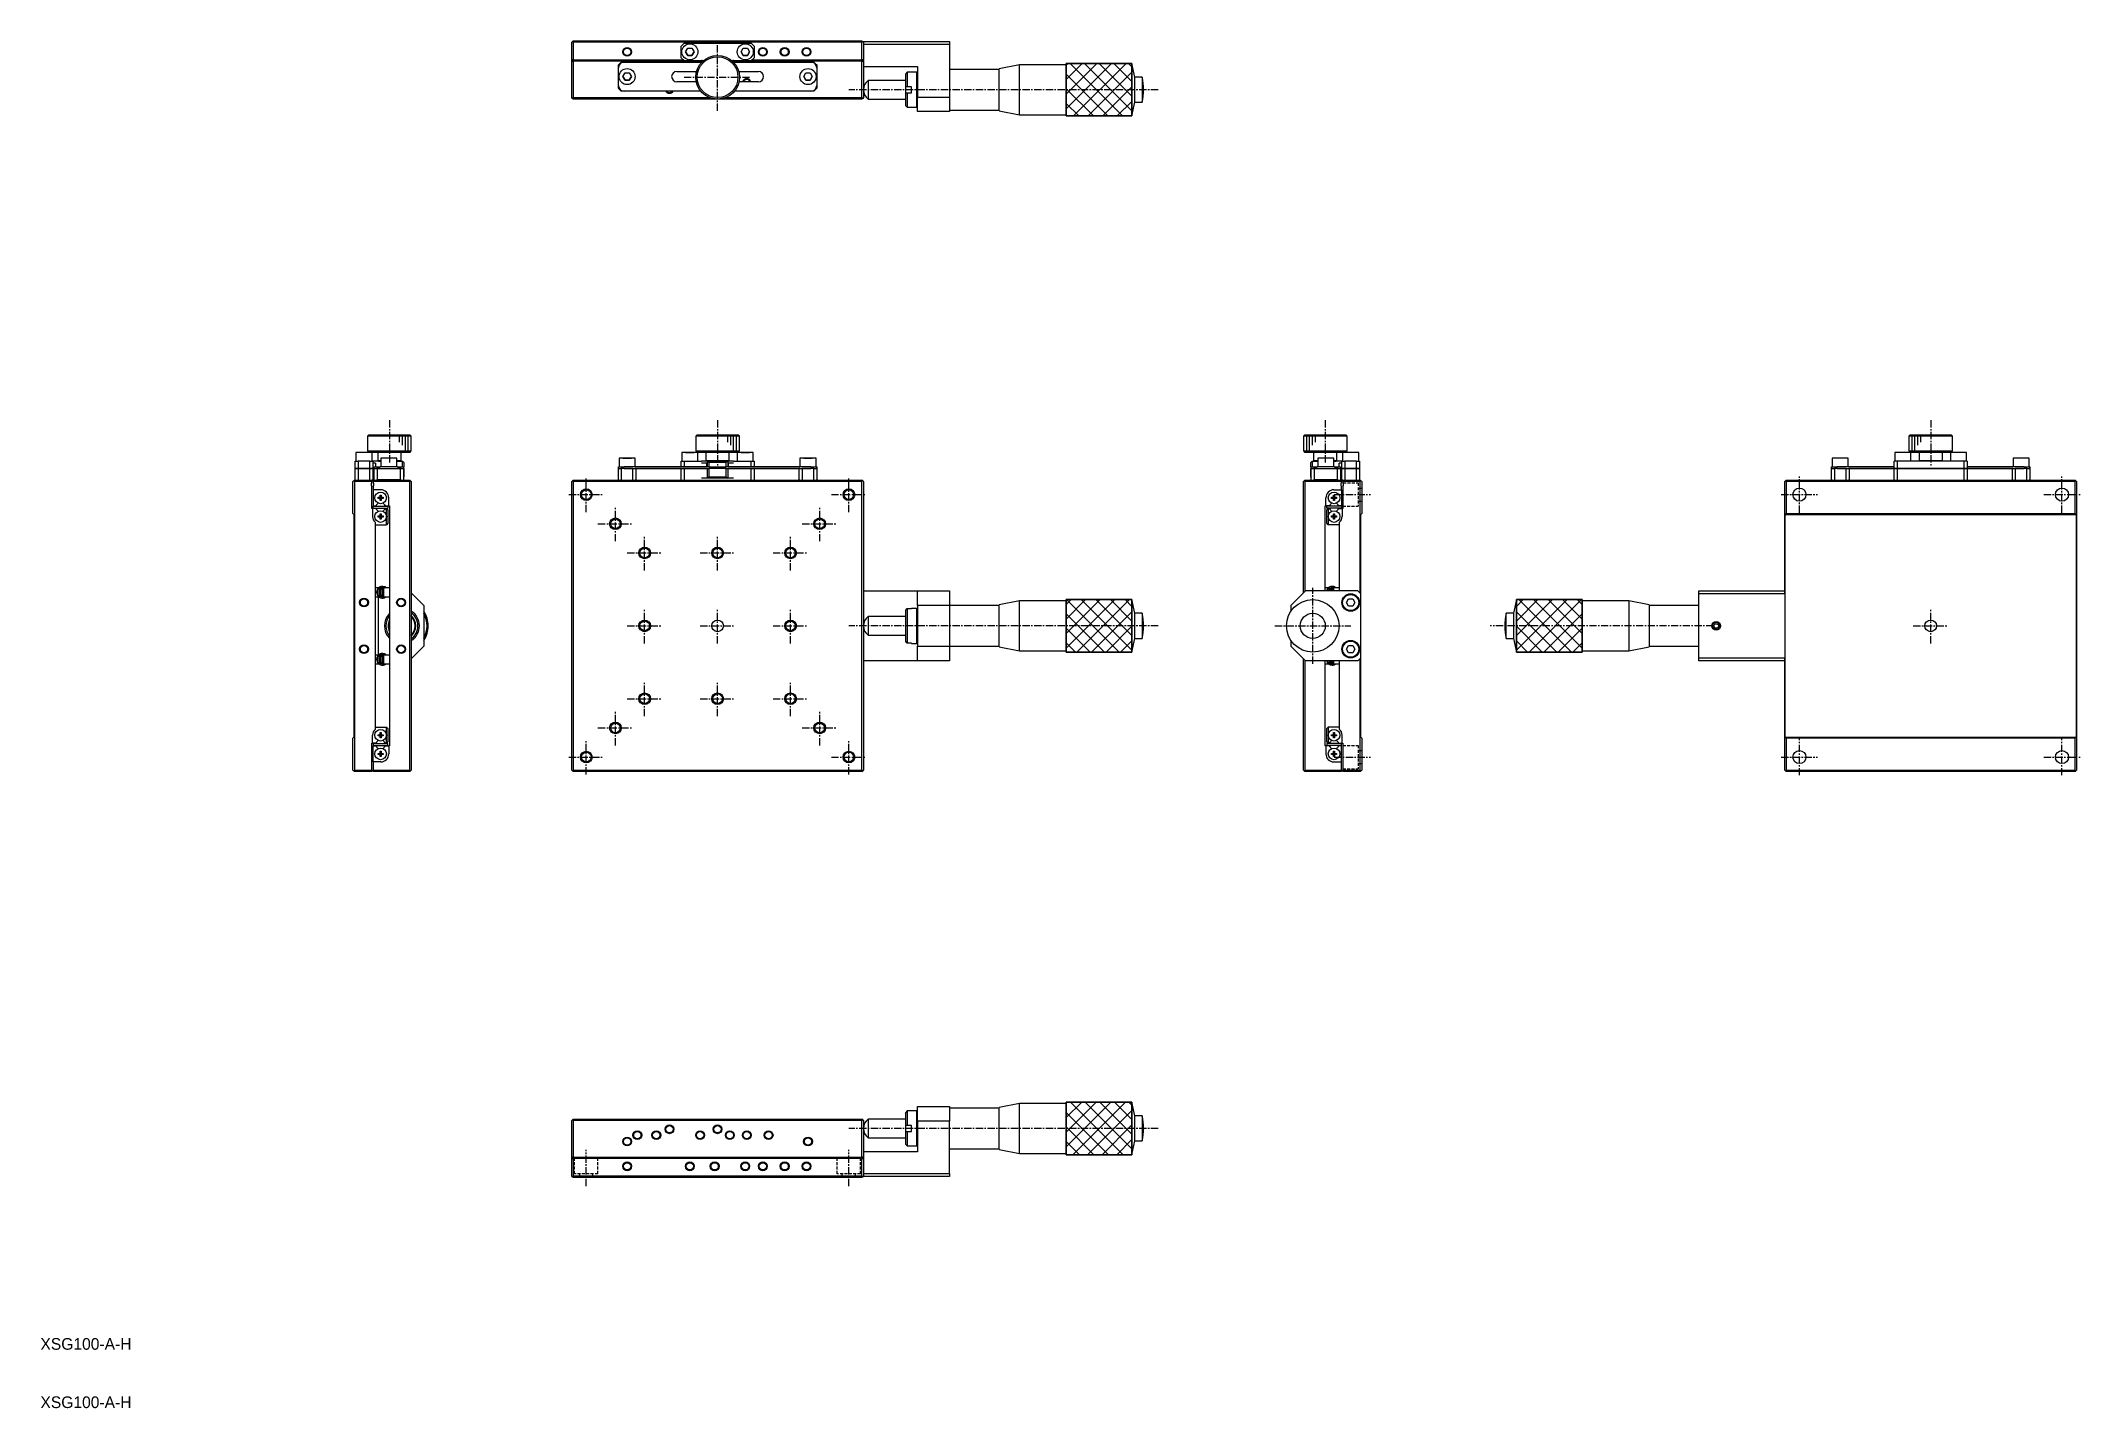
# Model space of a CAD drawing. Extents: x 10 to 360, y 10 to 244.
import ezdxf

# ---------------------------------------------------------------- set-up
doc = ezdxf.new("R2010")
doc.units = 0
doc.linetypes.add('CENTER', pattern=[2, 1.25, -0.25, 0.25, -0.25])
doc.linetypes.add('DASHED', pattern=[0.75, 0.5, -0.25])
doc.layers.get('0').update_dxf_attribs({"linetype": 'CONTINUOUS'})
doc.layers.add('CENTER', color=1, linetype='CENTER')
doc.styles.get("Standard").update_dxf_attribs({"font": 'FG教科書体NT-M'})

msp = doc.modelspace()

# ---------------------------------------------------------------- texts
at = {"color": 7, "linetype": 'CONTINUOUS'}
for p in [(10, 20), (10, 10)]:
    msp.add_text('XSG100-A-H', height=2, dxfattribs=at).set_placement(p)

# ---------------------------------------------------------------- linework, layer by layer
at = {"color": 7, "linetype": 'CONTINUOUS'}
for p, q in [((101.047465, 244.2), (101.172465, 244.325)), ((101.047465, 241.2), (101.047465, 244.2)), ((101.297465, 241.2), (101.047465, 241.2)), ((101.047465, 241.075), (101.047465, 241.2)), ((101.172465, 244.325), (101.297465, 244.45)), ((101.172465, 244.325), (101.297465, 244.2)), ((101.297465, 244.45), (150.797465, 244.45)), ((101.297465, 244.2), (101.297465, 241.2)), ((150.797465, 244.2), (101.297465, 244.2)), ((101.297465, 241.2), (120.147465, 241.2)), ((120.297465, 244.05), (119.797465, 243.55)), ((119.797465, 241.55), (119.797465, 243.55)), ((119.797465, 241.55), (120.297465, 241.05)), ((120.297465, 244.05), (131.797465, 244.05)), ((120.575777, 242.55), (120.936621, 243.175)), ((120.936621, 241.925), (120.575777, 242.55)), ((120.575777, 242.55), (120.936621, 241.925)), ((120.936621, 243.175), (121.658309, 243.175)), ((121.658309, 241.925), (120.936621, 241.925)), ((120.936621, 241.925), (121.658309, 241.925)), ((121.658309, 243.175), (122.019153, 242.55)), ((122.019153, 242.55), (121.658309, 241.925)), ((121.658309, 241.925), (122.019153, 242.55)), ((130.075777, 242.55), (130.436621, 243.175)), ((130.436621, 241.925), (130.075777, 242.55)), ((130.075777, 242.55), (130.436621, 241.925)), ((130.436621, 243.175), (131.158309, 243.175)), ((131.158309, 241.925), (130.436621, 241.925)), ((130.436621, 241.925), (131.158309, 241.925)), ((131.158309, 243.175), (131.519153, 242.55)), ((131.519153, 242.55), (131.158309, 241.925)), ((131.158309, 241.925), (131.519153, 242.55)), ((132.297465, 243.55), (131.797465, 244.05)), ((131.797465, 241.05), (132.297465, 241.55)), ((131.947465, 241.2), (150.797465, 241.2)), ((132.297465, 243.55), (132.297465, 241.55)), ((150.797465, 244.45), (150.922465, 244.325)), ((150.797465, 244.2), (150.922465, 244.325)), ((150.797465, 241.2), (150.797465, 244.2)), ((151.047465, 241.2), (150.797465, 241.2)), ((150.922465, 244.325), (151.047465, 244.2)), ((151.047465, 244.3), (165.797465, 244.3)), ((151.047465, 244.2), (151.047465, 244.3)), ((151.047465, 244.2), (151.047465, 241.2)), ((165.797465, 243.8), (151.047465, 243.8)), ((151.047465, 241.2), (151.047465, 241.075)), ((165.797465, 244.3), (165.797465, 243.8)), ((165.797465, 243.8), (165.797465, 234.8)), ((101.047465, 241.075), (101.747465, 241.075)), ((101.047465, 240.95), (101.047465, 241.075)), ((101.047465, 234.7), (101.047465, 240.95)), ((101.047465, 240.95), (101.297465, 240.95)), ((101.297465, 240.95), (101.297465, 234.7)), ((123.497955, 240.95), (101.297465, 240.95)), ((101.747465, 240.95), (101.747465, 241.075)), ((109.147465, 240.4), (109.047465, 240.3)), ((109.047465, 240.3), (109.147465, 240.4)), ((109.047465, 239.8), (109.047465, 240.3)), ((109.047465, 236.8), (109.047465, 239.8)), ((109.147465, 240.4), (109.547465, 240.8)), ((109.547465, 240.8), (109.147465, 240.4)), ((109.147465, 240.4), (109.147465, 240.23589)), ((109.547465, 240.8), (110.047465, 240.8)), ((110.047465, 240.8), (109.547465, 240.8)), ((109.825777, 238.3), (110.186621, 238.925)), ((110.186621, 237.675), (109.825777, 238.3)), ((109.825777, 238.3), (110.186621, 237.675)), ((110.047465, 240.8), (123.345151, 240.8)), ((111.547465, 240.8), (110.047465, 240.8)), ((110.186621, 238.925), (110.908309, 238.925)), ((110.908309, 237.675), (110.186621, 237.675)), ((110.186621, 237.675), (110.908309, 237.675)), ((110.908309, 238.925), (111.269153, 238.3)), ((111.269153, 238.3), (110.908309, 237.675)), ((110.908309, 237.675), (111.269153, 238.3)), ((123.345151, 240.8), (111.547465, 240.8)), ((119.047465, 239.175), (122.426432, 239.175)), ((120.297465, 241.05), (123.297465, 241.05)), ((150.797465, 240.95), (128.596974, 240.95)), ((128.749779, 240.8), (142.047465, 240.8)), ((140.547465, 240.8), (128.749779, 240.8)), ((128.797465, 241.05), (131.797465, 241.05)), ((129.668497, 239.175), (133.047465, 239.175)), ((142.047465, 240.8), (140.547465, 240.8)), ((140.825777, 238.3), (141.186621, 238.925)), ((141.186621, 237.675), (140.825777, 238.3)), ((140.825777, 238.3), (141.186621, 237.675)), ((141.186621, 238.925), (141.908309, 238.925)), ((141.908309, 237.675), (141.186621, 237.675)), ((141.186621, 237.675), (141.908309, 237.675)), ((141.908309, 238.925), (142.269153, 238.3)), ((142.269153, 238.3), (141.908309, 237.675)), ((141.908309, 237.675), (142.269153, 238.3)), ((142.047465, 240.8), (142.547465, 240.8)), ((142.547465, 240.8), (142.047465, 240.8)), ((142.547465, 240.8), (142.947465, 240.4)), ((142.947465, 240.4), (142.547465, 240.8)), ((142.947465, 240.23589), (142.947465, 240.4)), ((143.047465, 240.3), (142.947465, 240.4)), ((142.947465, 240.4), (143.047465, 240.3)), ((143.047465, 240.3), (143.047465, 239.8)), ((143.047465, 239.8), (143.047465, 236.8)), ((151.047465, 241.075), (150.347465, 241.075)), ((150.347465, 240.95), (150.347465, 241.075)), ((150.797465, 234.7), (150.797465, 240.95)), ((150.797465, 240.95), (151.047465, 240.95)), ((151.047465, 240.95), (151.047465, 241.075)), ((151.047465, 240.95), (151.047465, 234.7)), ((151.047465, 240.05), (160.297465, 240.05)), ((158.547465, 239.05), (158.297465, 238.8)), ((158.297465, 236.55), (158.297465, 238.8)), ((158.547465, 239.05), (158.547465, 236.55)), ((160.197465, 239.05), (158.547465, 239.05)), ((160.197465, 233.05), (160.197465, 239.05)), ((160.297465, 238.95), (160.197465, 239.05)), ((160.297465, 240.05), (160.297465, 234.8)), ((174.297465, 239.55), (165.797465, 239.55)), ((177.797465, 240.35), (174.297465, 239.65)), ((174.297465, 239.55), (174.297465, 239.65)), ((174.297465, 232.45), (174.297465, 239.65)), ((174.297465, 232.55), (174.297465, 239.55)), ((177.797465, 231.75), (177.797465, 240.35)), ((185.797465, 240.35), (177.797465, 240.35)), ((185.797465, 240.55), (185.797465, 240.35)), ((185.797465, 240.55), (185.797465, 231.55)), ((185.797465, 240.55), (197.047465, 240.55)), ((185.797465, 231.55), (185.797465, 240.55)), ((197.047465, 236.05), (197.047465, 240.55)), ((197.547465, 238.2), (197.047465, 240.55)), ((197.047465, 240.55), (197.047465, 231.55)), ((197.547465, 236.05), (197.547465, 238.2)), ((198.797465, 238.2), (197.547465, 238.2)), ((198.797465, 238.2), (198.797465, 233.9)), ((101.172465, 234.575), (101.047465, 234.7)), ((101.297465, 234.7), (101.172465, 234.575)), ((101.297465, 234.45), (101.172465, 234.575)), ((101.297465, 234.7), (124.701174, 234.7)), ((126.047465, 234.45), (101.297465, 234.45)), ((109.047465, 236.3), (109.047465, 236.8)), ((109.147465, 236.2), (109.047465, 236.3)), ((109.147465, 236.36411), (109.147465, 236.2)), ((109.147465, 236.2), (109.547465, 235.8)), ((110.047465, 235.8), (109.547465, 235.8)), ((123.166059, 235.8), (110.047465, 235.8)), ((122.378422, 237.425), (119.047465, 237.425)), ((122.378422, 237.425), (119.047465, 237.425)), ((150.797465, 234.45), (126.047465, 234.45)), ((127.393756, 234.7), (150.797465, 234.7)), ((142.047465, 235.8), (128.928871, 235.8)), ((133.047465, 237.425), (129.716508, 237.425)), ((133.047465, 237.425), (129.716508, 237.425)), ((142.547465, 235.8), (142.047465, 235.8)), ((142.547465, 235.8), (142.947465, 236.2)), ((142.947465, 236.2), (142.947465, 236.36411)), ((143.047465, 236.3), (142.947465, 236.2)), ((143.047465, 236.8), (143.047465, 236.3)), ((150.922465, 234.575), (150.797465, 234.7)), ((150.922465, 234.575), (150.797465, 234.45)), ((151.047465, 234.7), (150.922465, 234.575)), ((151.831055, 237.6375), (151.831055, 236.05)), ((158.297465, 237.6375), (151.831055, 237.6375)), ((151.831055, 236.05), (151.831055, 234.4625)), ((151.831055, 234.4625), (158.297465, 234.4625)), ((158.297465, 235.549964), (158.297465, 236.550036)), ((158.547465, 236.55), (158.297465, 236.55)), ((158.297465, 233.3), (158.297465, 235.55)), ((158.297465, 235.55), (158.547465, 235.55)), ((159.297465, 236.55), (158.547465, 236.55)), ((158.547465, 235.55), (158.547465, 233.05)), ((158.547465, 235.55), (159.297465, 235.55)), ((159.297465, 235.55), (159.297465, 236.55)), ((160.297465, 234.8), (165.797465, 234.8)), ((160.297465, 232.3), (160.297465, 234.8)), ((165.797465, 234.8), (165.797465, 232.3)), ((197.547465, 233.9), (197.547465, 236.05)), ((158.297465, 233.3), (158.547465, 233.05)), ((158.547465, 233.05), (160.197465, 233.05)), ((160.197465, 233.05), (160.297465, 233.15)), ((165.797465, 232.3), (160.297465, 232.3)), ((165.797465, 232.55), (174.297465, 232.55)), ((174.297465, 232.45), (174.297465, 232.55)), ((174.297465, 232.45), (177.797465, 231.75)), ((177.797465, 231.75), (185.797465, 231.75)), ((185.797465, 231.75), (185.797465, 231.55)), ((197.047465, 231.55), (185.797465, 231.55)), ((197.047465, 231.55), (197.547465, 233.9)), ((197.547465, 233.9), (198.797465, 233.9)), ((66.3, 176.875), (66.05, 176.625)), ((66.05, 176.625), (66.05, 174.125)), ((73.549782, 176.625), (66.05, 176.625)), ((66.3, 176.875), (73.299796, 176.875)), ((73.55, 176.625), (73.3, 176.875)), ((73.55, 174.125), (73.55, 176.625)), ((122.547465, 176.875), (122.297465, 176.625)), ((126.006991, 176.625), (122.297465, 176.625)), ((122.297465, 176.625), (122.297465, 174.125)), ((122.547465, 176.875), (126.009689, 176.875)), ((129.797465, 176.625), (126.006991, 176.625)), ((126.009689, 176.875), (129.547465, 176.875)), ((129.797465, 176.625), (129.547465, 176.875)), ((129.797465, 174.125), (129.797465, 176.625)), ((226.7, 176.875), (226.45, 176.625)), ((233.95, 176.625), (226.45, 176.625)), ((226.45, 176.625), (226.45, 174.125)), ((226.7, 176.875), (233.7, 176.875)), ((226.700204, 176.875), (233.7, 176.875)), ((233.95, 176.625), (233.7, 176.875)), ((233.95, 174.125), (233.95, 176.625)), ((330.452535, 176.875), (330.202535, 176.625)), ((337.702535, 176.625), (330.202535, 176.625)), ((330.202535, 176.625), (330.202535, 174.125)), ((330.452535, 176.875), (337.452535, 176.875)), ((337.702535, 176.625), (337.452535, 176.875)), ((337.702535, 174.125), (337.702535, 176.625)), ((63.95, 171.125), (63.95, 172.375)), ((63.95, 172.375), (64.45, 172.375)), ((66.825, 173.875), (64.075, 173.875)), ((64.075, 173.875), (64.075, 172.375)), ((64.45, 172.375), (64.45, 171.125)), ((66.45, 172.375), (64.45, 172.375)), ((66.05, 174.125), (73.55, 174.125)), ((66.05, 174.125), (66.3, 173.875)), ((66.45, 171.125), (66.45, 172.375)), ((66.45, 172.375), (66.95, 172.375)), ((73.3, 173.875), (66.825, 173.875)), ((67.8, 173.875), (66.825, 173.875)), ((66.825, 172.375), (66.825, 173.875)), ((66.95, 172.375), (66.95, 171.125)), ((67.95, 172.375), (66.95, 172.375)), ((67.45, 172.025), (66.95, 172.025)), ((67.2, 171.125), (67.2, 171.375)), ((67.2, 171.375), (68.2, 171.375)), ((67.45, 172.025), (67.45, 171.375)), ((71.8, 173.875), (67.8, 173.875)), ((71.8, 173.875), (67.8, 173.875)), ((67.8, 173.875), (67.8, 172.475)), ((67.8, 172.475), (68.325, 172.475)), ((67.8, 172.475), (67.9, 172.375)), ((67.95, 172.375), (68.325, 172.375)), ((71.2, 171.375), (68.2, 171.375)), ((71.075, 172.875), (68.325, 172.875)), ((68.325, 172.875), (68.325, 171.375)), ((71.075, 171.375), (71.075, 172.875)), ((71.075, 172.475), (71.8, 172.475)), ((71.075, 172.375), (72.05, 172.375)), ((71.2, 171.375), (72.2, 171.375)), ((71.7, 172.375), (71.8, 172.475)), ((73.3, 173.875), (71.8, 173.875)), ((71.8, 172.475), (71.8, 173.875)), ((72.05, 171.375), (72.05, 172.375)), ((72.05, 172.375), (72.3, 172.125)), ((72.3, 171.375), (72.2, 171.375)), ((72.2, 171.375), (72.2, 171.125)), ((72.3, 172.125), (72.3, 171.375)), ((73.3, 173.875), (73.55, 174.125)), ((109.047465, 171.125), (109.047465, 171.375)), ((109.047465, 171.375), (110.047465, 171.375)), ((109.047465, 171.375), (109.172465, 171.375)), ((110.547465, 172.875), (109.172465, 172.875)), ((111.922465, 172.875), (109.172465, 172.875)), ((109.172465, 172.875), (109.172465, 171.375)), ((110.186621, 172.875), (109.825777, 172.875)), ((109.825777, 172.875), (110.186621, 172.875)), ((124.447465, 171.375), (110.047465, 171.375)), ((110.908309, 172.875), (110.186621, 172.875)), ((110.186621, 172.875), (110.908309, 172.875)), ((111.922465, 172.875), (110.547465, 172.875)), ((111.269153, 172.875), (110.908309, 172.875)), ((110.908309, 172.875), (111.269153, 172.875)), ((111.922465, 171.375), (111.922465, 172.875)), ((111.922465, 171.375), (124.16349, 171.375)), ((119.047465, 171.375), (118.172465, 171.375)), ((119.047465, 171.375), (118.172465, 171.375)), ((124.297465, 171.375), (119.047465, 171.375)), ((119.047465, 171.375), (124.297465, 171.375)), ((119.797465, 171.375), (119.797465, 172.375)), ((119.797465, 172.375), (120.297465, 172.375)), ((121.297465, 173.875), (119.922465, 173.875)), ((122.547465, 173.875), (119.922465, 173.875)), ((119.922465, 173.875), (119.922465, 172.375)), ((120.297465, 172.375), (120.297465, 171.375)), ((120.297465, 172.375), (123.297465, 172.375)), ((120.936621, 173.875), (120.575777, 173.875)), ((120.575777, 173.875), (120.936621, 173.875)), ((121.658309, 173.875), (120.936621, 173.875)), ((120.936621, 173.875), (121.658309, 173.875)), ((122.547465, 173.875), (121.297465, 173.875)), ((122.019153, 173.875), (121.658309, 173.875)), ((121.658309, 173.875), (122.019153, 173.875)), ((122.297465, 174.125), (129.797465, 174.125)), ((122.297465, 174.125), (122.547465, 173.875)), ((129.547465, 173.875), (122.547465, 173.875)), ((122.672465, 172.375), (122.672465, 173.875)), ((124.147465, 172.375), (123.297465, 172.375)), ((124.16349, 172.025), (123.297465, 172.025)), ((124.047465, 173.875), (124.047465, 172.475)), ((124.047465, 172.475), (128.047465, 172.475)), ((124.047465, 172.475), (124.147465, 172.375)), ((124.297465, 172.375), (124.147465, 172.375)), ((124.16349, 172.025), (124.16349, 171.375)), ((124.297465, 172.375), (125.422465, 172.375)), ((124.297465, 172.375), (124.547465, 172.125)), ((124.297465, 171.375), (124.297465, 172.375)), ((124.547465, 171.375), (124.447465, 171.375)), ((124.547465, 172.125), (124.547465, 171.375)), ((127.547465, 172.125), (124.547465, 172.125)), ((124.547465, 171.375), (127.547465, 171.375)), ((125.422465, 172.375), (126.672465, 172.375)), ((126.672465, 172.375), (127.797465, 172.375)), ((127.797465, 172.375), (127.547465, 172.125)), ((127.547465, 171.375), (127.547465, 172.125)), ((127.647465, 171.375), (127.547465, 171.375)), ((142.047465, 171.375), (127.647465, 171.375)), ((127.947465, 172.375), (127.797465, 172.375)), ((127.797465, 172.375), (127.797465, 171.375)), ((133.047465, 171.375), (127.797465, 171.375)), ((127.797465, 171.375), (133.047465, 171.375)), ((128.797465, 172.025), (127.931439, 172.025)), ((127.931439, 171.375), (127.931439, 172.025)), ((127.931439, 171.375), (140.172465, 171.375)), ((128.797465, 172.375), (127.947442, 172.375)), ((127.947465, 172.375), (128.047465, 172.475)), ((128.047465, 172.475), (128.047465, 173.875)), ((128.797465, 172.375), (131.797465, 172.375)), ((129.422465, 173.875), (129.422465, 172.375)), ((129.547465, 173.875), (129.797465, 174.125)), ((130.797465, 173.875), (129.547465, 173.875)), ((132.172465, 173.875), (129.547465, 173.875)), ((130.436621, 173.875), (130.075777, 173.875)), ((130.075777, 173.875), (130.436621, 173.875)), ((131.158309, 173.875), (130.436621, 173.875)), ((130.436621, 173.875), (131.158309, 173.875)), ((132.172465, 173.875), (130.797465, 173.875)), ((131.519153, 173.875), (131.158309, 173.875)), ((131.158309, 173.875), (131.519153, 173.875)), ((131.797465, 171.375), (131.797465, 172.375)), ((131.797465, 172.375), (132.297465, 172.375)), ((132.172465, 172.375), (132.172465, 173.875)), ((132.297465, 172.375), (132.297465, 171.375)), ((133.922465, 171.375), (133.047465, 171.375)), ((133.922465, 171.375), (133.047465, 171.375)), ((141.547465, 172.875), (140.172465, 172.875)), ((142.922465, 172.875), (140.172465, 172.875)), ((140.172465, 172.875), (140.172465, 171.375)), ((141.186621, 172.875), (140.825777, 172.875)), ((140.825777, 172.875), (141.186621, 172.875)), ((141.908309, 172.875), (141.186621, 172.875)), ((141.186621, 172.875), (141.908309, 172.875)), ((142.922465, 172.875), (141.547465, 172.875)), ((142.269153, 172.875), (141.908309, 172.875)), ((141.908309, 172.875), (142.269153, 172.875)), ((142.047465, 171.375), (143.047465, 171.375)), ((142.922465, 171.375), (142.922465, 172.875)), ((142.922465, 171.375), (143.047465, 171.375)), ((143.047465, 171.375), (143.047465, 171.125)), ((226.45, 174.125), (226.7, 173.875)), ((226.45, 174.125), (233.949782, 174.125)), ((233.175, 173.875), (226.7, 173.875)), ((227.95, 172.375), (227.7, 172.125)), ((227.7, 171.375), (227.7, 172.125)), ((227.8, 171.375), (227.7, 171.375)), ((227.8, 171.125), (227.8, 171.375)), ((227.8, 171.375), (228.8, 171.375)), ((227.95, 172.375), (227.95, 171.375)), ((227.95, 172.375), (228.925, 172.375)), ((228.2, 173.875), (228.2, 172.475)), ((228.2, 172.475), (228.925, 172.475)), ((228.2, 172.475), (228.3, 172.375)), ((231.8, 171.375), (228.8, 171.375)), ((231.675, 172.875), (228.925, 172.875)), ((228.925, 172.875), (228.925, 171.375)), ((231.675, 171.375), (231.675, 172.875)), ((231.675, 172.475), (232.199884, 172.475)), ((231.675, 172.375), (232.05, 172.375)), ((231.8, 171.375), (232.8, 171.375)), ((233.05, 172.375), (232.05, 172.375)), ((232.1, 172.375), (232.2, 172.475)), ((232.2, 172.475), (232.2, 173.875)), ((233.05, 172.025), (232.55, 172.025)), ((232.55, 171.375), (232.55, 172.025)), ((232.8, 171.375), (232.8, 171.125)), ((233.05, 171.125), (233.05, 172.375)), ((233.05, 172.375), (233.55, 172.375)), ((235.925, 173.875), (233.175, 173.875)), ((233.175, 173.875), (233.175, 172.375)), ((233.55, 172.375), (233.55, 171.125)), ((235.55, 172.375), (233.55, 172.375)), ((233.7, 173.875), (233.95, 174.125)), ((235.55, 171.125), (235.55, 172.375)), ((235.55, 172.375), (236.05, 172.375)), ((235.925, 172.375), (235.925, 173.875)), ((236.05, 172.375), (236.05, 171.125)), ((316.952535, 171.125), (316.952535, 171.375)), ((316.952535, 171.375), (317.952535, 171.375)), ((318.452535, 172.875), (317.077535, 172.875)), ((317.077535, 172.875), (317.077535, 171.375)), ((327.702535, 171.375), (317.952535, 171.375)), ((319.827535, 172.875), (318.452535, 172.875)), ((319.827535, 171.375), (319.827535, 172.875)), ((340.202535, 172.375), (327.702535, 172.375)), ((327.702535, 171.125), (327.702535, 172.375)), ((329.202535, 173.875), (327.827535, 173.875)), ((327.827535, 173.875), (327.827535, 172.375)), ((328.202535, 172.375), (328.202535, 171.125)), ((330.577535, 173.875), (329.202535, 173.875)), ((330.202535, 174.125), (333.912061, 174.125)), ((330.202535, 174.125), (330.452535, 173.875)), ((333.914759, 173.875), (330.577535, 173.875)), ((330.577535, 172.375), (330.577535, 173.875)), ((331.952535, 173.875), (331.952535, 172.475)), ((331.952535, 172.475), (333.930949, 172.475)), ((331.952535, 172.475), (332.052535, 172.375)), ((333.912061, 174.125), (337.702535, 174.125)), ((337.327535, 173.875), (333.914759, 173.875)), ((333.930949, 172.475), (335.952535, 172.475)), ((335.852535, 172.375), (335.952535, 172.475)), ((335.952535, 172.475), (335.952535, 173.875)), ((338.702535, 173.875), (337.327535, 173.875)), ((337.327535, 173.875), (337.327535, 172.375)), ((337.452535, 173.875), (337.702535, 174.125)), ((340.077535, 173.875), (338.702535, 173.875)), ((339.702535, 171.125), (339.702535, 172.375)), ((340.077535, 172.375), (340.077535, 173.875)), ((340.202535, 172.375), (340.202535, 171.125)), ((349.952535, 171.375), (340.202535, 171.375)), ((349.452535, 172.875), (348.077535, 172.875)), ((348.077535, 172.875), (348.077535, 171.375)), ((350.827535, 172.875), (349.452535, 172.875)), ((349.952535, 171.375), (350.952535, 171.375)), ((350.827535, 171.375), (350.827535, 172.875)), ((350.952535, 171.375), (350.952535, 171.125)), ((63.675, 169), (63.55, 168.875)), ((63.55, 163.375), (63.55, 168.875)), ((63.675, 169), (63.8, 169.125)), ((63.8, 168.875), (63.675, 169)), ((63.8, 169.125), (66.8, 169.125)), ((63.8, 168.875), (63.8, 119.375)), ((66.8, 168.875), (63.8, 168.875)), ((64.45, 171.125), (63.95, 171.125)), ((63.95, 169.125), (63.95, 171.125)), ((63.95, 171.125), (64.45, 171.125)), ((64.45, 171.125), (66.45, 171.125)), ((64.45, 171.125), (64.45, 169.125)), ((66.45, 171.125), (64.45, 171.125)), ((66.95, 171.125), (66.45, 171.125)), ((66.45, 169.125), (66.45, 171.125)), ((66.45, 171.125), (66.95, 171.125)), ((66.95, 169.125), (66.8, 169.125)), ((66.8, 169.125), (66.8, 168.875)), ((66.8, 168.705719), (66.8, 168.875)), ((66.8, 164.225), (66.8, 168.044281)), ((66.95, 171.125), (66.95, 169.125)), ((67.2, 171.125), (66.95, 171.125)), ((67.2, 169.425), (66.95, 169.425)), ((67.05, 169.125), (73.3, 169.125)), ((67.05, 168.875), (67.05, 169.125)), ((67.05, 168.875), (67.05, 168.675)), ((73.3, 168.875), (67.05, 168.875)), ((67.05, 168.075), (67.05, 167.45)), ((67.2, 169.125), (67.2, 171.125)), ((67.2, 171.125), (67.6, 171.125)), ((67.7, 171.025), (67.6, 171.125)), ((67.6, 171.125), (67.76411, 171.125)), ((67.76411, 171.125), (67.6, 171.125)), ((67.6, 169.125), (67.7, 169.225)), ((67.7, 171.025), (67.7, 169.225)), ((71.7, 171.025), (67.7, 171.025)), ((67.7, 169.225), (71.7, 169.225)), ((68.2, 171.125), (67.76411, 171.125)), ((68.2, 171.125), (71.2, 171.125)), ((71.63589, 171.125), (71.2, 171.125)), ((71.63589, 171.125), (71.8, 171.125)), ((71.8, 171.125), (71.63589, 171.125)), ((71.8, 171.125), (71.7, 171.025)), ((71.7, 169.225), (71.7, 171.025)), ((71.7, 169.225), (71.8, 169.125)), ((71.8, 171.125), (72.2, 171.125)), ((72.2, 171.125), (72.2, 169.125)), ((72.2, 171.125), (72.3, 171.125)), ((72.3, 169.675), (72.2, 169.575)), ((72.3, 171.125), (72.3, 169.675)), ((73.3, 169.125), (73.425, 169)), ((73.425, 169), (73.3, 168.875)), ((73.3, 119.375), (73.3, 168.875)), ((73.55, 168.875), (73.425, 169)), ((73.55, 168.875), (73.55, 119.375)), ((101.172465, 169), (101.047465, 168.875)), ((101.047465, 119.375), (101.047465, 168.875)), ((101.297465, 169.125), (101.172465, 169)), ((101.297465, 168.875), (101.172465, 169)), ((101.297465, 169.125), (150.797465, 169.125)), ((150.797465, 168.875), (101.297465, 168.875)), ((101.297465, 168.875), (101.297465, 119.375)), ((109.147465, 171.125), (109.047465, 171.025)), ((109.047465, 171.025), (109.147465, 171.125)), ((109.147465, 171.125), (109.047465, 171.125)), ((109.047465, 169.225), (109.047465, 171.025)), ((109.047465, 169.225), (109.147465, 169.125)), ((109.147465, 171.125), (109.547465, 171.125)), ((109.547465, 171.125), (109.547465, 169.125)), ((110.047465, 171.125), (109.547465, 171.125)), ((111.547465, 171.125), (110.047465, 171.125)), ((110.047465, 171.125), (111.547465, 171.125)), ((111.547465, 169.125), (111.547465, 171.125)), ((111.547465, 171.125), (124.447465, 171.125)), ((112.047465, 171.025), (111.947465, 171.125)), ((111.947465, 171.125), (112.047465, 171.025)), ((111.947465, 169.125), (112.047465, 169.225)), ((112.047465, 171.025), (112.047465, 169.225)), ((119.797465, 169.125), (119.797465, 171.125)), ((120.297465, 171.125), (120.297465, 169.125)), ((124.297465, 169.425), (123.297465, 169.425)), ((124.297465, 169.425), (124.297465, 171.125)), ((124.547465, 169.675), (124.297465, 169.425)), ((127.797465, 169.425), (124.297465, 169.425)), ((124.447465, 171.125), (124.547465, 171.125)), ((124.547465, 171.125), (124.547465, 169.675)), ((127.547465, 171.125), (124.547465, 171.125)), ((124.547465, 169.675), (127.547465, 169.675)), ((127.547465, 169.675), (127.547465, 171.125)), ((127.547465, 171.125), (127.647465, 171.125)), ((127.547465, 169.675), (127.797465, 169.425)), ((127.647465, 171.125), (140.547465, 171.125)), ((127.797465, 171.125), (127.797465, 169.425)), ((128.797465, 169.425), (127.797465, 169.425)), ((131.797465, 169.125), (131.797465, 171.125)), ((132.297465, 171.125), (132.297465, 169.125)), ((140.147465, 171.125), (140.047465, 171.025)), ((140.047465, 171.025), (140.147465, 171.125)), ((140.047465, 169.225), (140.047465, 171.025)), ((140.047465, 169.225), (140.147465, 169.125)), ((142.047465, 171.125), (140.547465, 171.125)), ((140.547465, 171.125), (140.547465, 169.125)), ((140.547465, 171.125), (142.047465, 171.125)), ((142.547465, 171.125), (142.047465, 171.125)), ((142.547465, 169.125), (142.547465, 171.125)), ((142.547465, 171.125), (142.947465, 171.125)), ((143.047465, 171.025), (142.947465, 171.125)), ((142.947465, 171.125), (143.047465, 171.025)), ((143.047465, 171.125), (142.947465, 171.125)), ((142.947465, 169.125), (143.047465, 169.225)), ((143.047465, 171.025), (143.047465, 169.225)), ((150.922465, 169), (150.797465, 169.125)), ((150.922465, 169), (150.797465, 168.875)), ((150.797465, 119.375), (150.797465, 168.875)), ((151.047465, 168.875), (150.922465, 169)), ((151.047465, 168.875), (151.047465, 119.375)), ((226.575, 169), (226.45, 168.875)), ((226.45, 149.775), (226.45, 168.875)), ((226.575, 169), (226.7, 169.125)), ((226.7, 168.875), (226.575, 169)), ((226.7, 169.125), (232.95, 169.125)), ((232.95, 168.875), (226.7, 168.875)), ((226.7, 168.875), (226.7, 150.025)), ((227.7, 169.675), (227.7, 171.125)), ((227.7, 171.125), (227.8, 171.125)), ((227.7, 169.675), (227.8, 169.575)), ((227.8, 169.125), (227.8, 171.125)), ((227.8, 171.125), (228.2, 171.125)), ((228.3, 171.025), (228.2, 171.125)), ((228.2, 171.125), (228.36411, 171.125)), ((228.36411, 171.125), (228.2, 171.125)), ((228.2, 169.125), (228.3, 169.225)), ((228.3, 171.025), (228.3, 169.225)), ((232.3, 171.025), (228.3, 171.025)), ((228.3, 169.225), (232.3, 169.225)), ((228.8, 171.125), (228.36411, 171.125)), ((228.8, 171.125), (231.8, 171.125)), ((232.23589, 171.125), (231.8, 171.125)), ((232.23589, 171.125), (232.4, 171.125)), ((232.4, 171.125), (232.23589, 171.125)), ((232.4, 171.125), (232.3, 171.025)), ((232.3, 169.225), (232.3, 171.025)), ((232.3, 169.225), (232.4, 169.125)), ((232.4, 171.125), (232.8, 171.125)), ((232.8, 171.125), (232.8, 169.125)), ((233.05, 171.125), (232.8, 171.125)), ((233.05, 169.425), (232.8, 169.425)), ((232.95, 169.125), (232.95, 168.875)), ((232.95, 168.675), (232.95, 168.875)), ((232.95, 167.45), (232.95, 168.075)), ((233.55, 171.125), (233.05, 171.125)), ((233.05, 169.125), (233.05, 171.125)), ((233.05, 171.125), (233.55, 171.125)), ((233.2, 169.125), (233.05, 169.125)), ((233.2, 168.875), (233.2, 169.125)), ((233.2, 169.125), (236.2, 169.125)), ((233.2, 168.875), (233.2, 168.705719)), ((236.2, 168.875), (233.2, 168.875)), ((233.2, 168.044281), (233.2, 164.225)), ((233.55, 171.125), (235.55, 171.125)), ((233.55, 171.125), (233.55, 169.125)), ((235.55, 171.125), (233.55, 171.125)), ((236.05, 171.125), (235.55, 171.125)), ((235.55, 169.125), (235.55, 171.125)), ((235.55, 171.125), (236.05, 171.125)), ((236.05, 171.125), (236.05, 169.125)), ((236.2, 169.125), (236.325, 169)), ((236.325, 169), (236.2, 168.875)), ((236.2, 149.725), (236.2, 168.875)), ((236.45, 168.875), (236.325, 169)), ((236.45, 168.875), (236.45, 163.375)), ((309.077535, 169), (308.952535, 168.875)), ((308.952535, 149.725), (308.952535, 168.875)), ((309.202535, 169.125), (309.077535, 169)), ((309.202535, 168.875), (309.077535, 169)), ((309.202535, 169.125), (358.702535, 169.125)), ((358.702535, 168.875), (309.202535, 168.875)), ((309.202535, 168.875), (309.202535, 163.375)), ((317.052535, 171.125), (316.952535, 171.025)), ((317.052535, 171.125), (316.952535, 171.125)), ((317.052535, 171.125), (316.952535, 171.125)), ((316.952535, 169.225), (316.952535, 171.025)), ((316.952535, 169.225), (317.052535, 169.125)), ((317.052535, 169.125), (316.952535, 169.225)), ((317.052535, 171.125), (317.452535, 171.125)), ((317.452535, 171.125), (317.452535, 169.125)), ((317.952535, 171.125), (317.452535, 171.125)), ((317.952535, 171.125), (317.452535, 171.125)), ((319.452535, 171.125), (317.952535, 171.125)), ((317.952535, 171.125), (319.452535, 171.125)), ((319.452535, 169.125), (319.452535, 171.125)), ((319.452535, 171.125), (327.702535, 171.125)), ((319.952535, 171.025), (319.852535, 171.125)), ((327.702535, 171.125), (319.852535, 171.125)), ((319.852535, 169.125), (319.952535, 169.225)), ((319.952535, 169.225), (319.852535, 169.125)), ((319.952535, 171.025), (319.952535, 169.225)), ((326.952535, 171.125), (326.077535, 171.125)), ((326.952535, 171.125), (326.077535, 171.125)), ((326.952535, 171.125), (327.702535, 171.125)), ((327.702535, 171.125), (326.952535, 171.125)), ((328.202535, 171.125), (327.702535, 171.125)), ((327.702535, 169.125), (327.702535, 171.125)), ((327.702535, 171.125), (328.202535, 171.125)), ((328.202535, 171.125), (339.702535, 171.125)), ((328.202535, 171.125), (328.202535, 169.125)), ((339.702535, 171.125), (328.202535, 171.125)), ((340.202535, 171.125), (339.702535, 171.125)), ((339.702535, 169.125), (339.702535, 171.125)), ((339.702535, 171.125), (340.202535, 171.125)), ((340.202535, 171.125), (340.202535, 169.125)), ((348.052535, 171.125), (340.202535, 171.125)), ((340.202535, 171.125), (348.452535, 171.125)), ((340.202535, 171.125), (340.952535, 171.125)), ((340.952535, 171.125), (340.202535, 171.125)), ((341.827535, 171.125), (340.952535, 171.125)), ((341.827535, 171.125), (340.952535, 171.125)), ((348.052535, 171.125), (347.952535, 171.025)), ((347.952535, 169.225), (347.952535, 171.025)), ((347.952535, 169.225), (348.052535, 169.125)), ((348.052535, 169.125), (347.952535, 169.225)), ((348.452535, 171.125), (348.452535, 169.125)), ((349.952535, 171.125), (348.452535, 171.125)), ((348.452535, 171.125), (349.952535, 171.125)), ((350.452535, 171.125), (349.952535, 171.125)), ((350.452535, 171.125), (349.952535, 171.125)), ((350.452535, 169.125), (350.452535, 171.125)), ((350.452535, 171.125), (350.852535, 171.125)), ((350.952535, 171.025), (350.852535, 171.125)), ((350.952535, 171.125), (350.852535, 171.125)), ((350.952535, 171.125), (350.852535, 171.125)), ((350.852535, 169.125), (350.952535, 169.225)), ((350.952535, 169.225), (350.852535, 169.125)), ((350.952535, 171.025), (350.952535, 169.225)), ((358.827535, 169), (358.702535, 169.125)), ((358.827535, 169), (358.702535, 168.875)), ((358.702535, 163.375), (358.702535, 168.875)), ((358.952535, 168.875), (358.827535, 169)), ((358.952535, 168.875), (358.952535, 119.375)), ((68.325, 167.45), (67.05, 167.45)), ((67.05, 167.45), (67.05, 164.725)), ((67.05, 164.725), (67.527794, 164.725)), ((67.05, 164.625), (69.55, 164.625)), ((67.05, 164.325), (67.05, 164.625)), ((67.05, 164.325), (69.55, 164.325)), ((67.527794, 164.725), (67.612592, 164.871875)), ((67.856819, 166.165), (68.21, 166.165)), ((67.856819, 165.985), (67.856819, 166.165)), ((68.21, 165.985), (67.856819, 165.985)), ((68.21, 166.518181), (68.39, 166.518181)), ((68.21, 166.165), (68.21, 166.518181)), ((68.215186, 166.159814), (68.21, 166.165)), ((68.215186, 165.990186), (68.21, 165.985)), ((68.21, 165.631819), (68.21, 165.985)), ((68.39, 165.631819), (68.21, 165.631819)), ((68.215186, 165.990186), (68.215186, 166.159814)), ((68.215186, 166.159814), (68.384814, 166.159814)), ((68.384814, 165.990186), (68.215186, 165.990186)), ((68.384814, 166.159814), (68.39, 166.165)), ((68.384814, 166.159814), (68.384814, 165.990186)), ((68.384814, 165.990186), (68.39, 165.985)), ((68.39, 166.518181), (68.39, 166.165)), ((68.39, 166.518181), (68.39, 166.165)), ((68.39, 166.165), (68.743181, 166.165)), ((68.39, 165.985), (68.39, 165.631819)), ((68.743181, 165.985), (68.39, 165.985)), ((68.39, 165.631819), (68.39, 165.985)), ((68.743181, 166.165), (68.743181, 165.985)), ((68.987408, 164.871875), (69.072206, 164.725)), ((69.072206, 164.725), (69.7, 164.725)), ((69.55, 164.625), (69.55, 164.325)), ((69.7, 164.725), (69.7, 166.075)), ((69.7, 164.725), (69.8, 164.725)), ((69.8, 164.725), (69.8, 123.525)), ((230.2, 164.725), (230.3, 164.725)), ((230.2, 150.125), (230.2, 164.725)), ((230.3, 164.725), (230.3, 166.075)), ((230.927794, 164.725), (230.3, 164.725)), ((232.95, 164.625), (230.45, 164.625)), ((230.45, 164.325), (230.45, 164.625)), ((232.95, 164.325), (230.45, 164.325)), ((231.012592, 164.871875), (230.927794, 164.725)), ((231.256819, 165.985), (231.256819, 166.165)), ((231.256819, 166.165), (231.61, 166.165)), ((231.61, 165.985), (231.256819, 165.985)), ((231.61, 166.518181), (231.79, 166.518181)), ((231.61, 166.165), (231.61, 166.518181)), ((231.61, 166.518181), (231.61, 166.165)), ((231.615186, 166.159814), (231.61, 166.165)), ((231.615186, 165.990186), (231.61, 165.985)), ((231.61, 165.631819), (231.61, 165.985)), ((231.61, 165.631819), (231.61, 165.985)), ((231.79, 165.631819), (231.61, 165.631819)), ((231.615186, 166.159814), (231.784814, 166.159814)), ((231.615186, 165.990186), (231.615186, 166.159814)), ((231.784814, 165.990186), (231.615186, 165.990186)), ((231.675, 167.45), (232.95, 167.45)), ((231.784814, 166.159814), (231.79, 166.165)), ((231.784814, 166.159814), (231.784814, 165.990186)), ((231.784814, 165.990186), (231.79, 165.985)), ((231.79, 166.518181), (231.79, 166.165)), ((231.79, 166.165), (232.143181, 166.165)), ((231.79, 165.985), (231.79, 165.631819)), ((232.143181, 165.985), (231.79, 165.985)), ((232.143181, 166.165), (232.143181, 165.985)), ((232.472206, 164.725), (232.387408, 164.871875)), ((232.95, 164.725), (232.472206, 164.725)), ((232.95, 167.45), (232.95, 164.725)), ((232.95, 164.625), (232.95, 164.325)), ((63.55, 163.375), (63.725, 163.2)), ((63.725, 163.2), (63.725, 125.05)), ((66.925, 164.225), (66.8, 164.225)), ((66.925, 164.225), (66.925, 162.875)), ((67.527794, 164.225), (66.925, 164.225)), ((67.4, 150.4125), (67.4, 161.835469)), ((67.4, 161.475), (69.3, 161.475)), ((67.612592, 164.078125), (67.527794, 164.225)), ((67.856819, 162.965), (68.21, 162.965)), ((67.856819, 162.785), (67.856819, 162.965)), ((68.21, 162.785), (67.856819, 162.785)), ((68.21, 163.318181), (68.39, 163.318181)), ((68.21, 162.965), (68.21, 163.318181)), ((68.215186, 162.959814), (68.21, 162.965)), ((68.215186, 162.790186), (68.21, 162.785)), ((68.21, 162.431819), (68.21, 162.785)), ((68.39, 162.431819), (68.21, 162.431819)), ((68.215186, 162.790186), (68.215186, 162.959814)), ((68.215186, 162.959814), (68.384814, 162.959814)), ((68.384814, 162.790186), (68.215186, 162.790186)), ((68.384814, 162.959814), (68.39, 162.965)), ((68.384814, 162.959814), (68.384814, 162.790186)), ((68.384814, 162.790186), (68.39, 162.785)), ((68.39, 163.318181), (68.39, 162.965)), ((68.39, 163.318181), (68.39, 162.965)), ((68.39, 162.965), (68.743181, 162.965)), ((68.39, 162.785), (68.39, 162.431819)), ((68.743181, 162.785), (68.39, 162.785)), ((68.39, 162.431819), (68.39, 162.785)), ((68.743181, 162.965), (68.743181, 162.785)), ((69.072206, 164.225), (68.987408, 164.078125)), ((69.3, 164.225), (69.072206, 164.225)), ((69.3, 162.875), (69.3, 164.225)), ((69.3, 164.225), (69.55, 163.975)), ((69.3, 161.475), (69.3, 162.875)), ((69.55, 161.725), (69.3, 161.475)), ((69.55, 163.975), (69.55, 161.725)), ((230.45, 163.975), (230.7, 164.225)), ((230.45, 161.725), (230.45, 163.975)), ((230.7, 161.475), (230.45, 161.725)), ((230.7, 164.225), (230.7, 162.875)), ((230.7, 164.225), (230.927794, 164.225)), ((230.7, 162.875), (230.7, 161.475)), ((232.6, 161.475), (230.7, 161.475)), ((230.927794, 164.225), (231.012592, 164.078125)), ((231.256819, 162.785), (231.256819, 162.965)), ((231.256819, 162.965), (231.61, 162.965)), ((231.61, 162.785), (231.256819, 162.785)), ((231.61, 163.318181), (231.79, 163.318181)), ((231.61, 162.965), (231.61, 163.318181)), ((231.61, 163.318181), (231.61, 162.965)), ((231.615186, 162.959814), (231.61, 162.965)), ((231.615186, 162.790186), (231.61, 162.785)), ((231.61, 162.431819), (231.61, 162.785)), ((231.61, 162.431819), (231.61, 162.785)), ((231.79, 162.431819), (231.61, 162.431819)), ((231.615186, 162.959814), (231.784814, 162.959814)), ((231.615186, 162.790186), (231.615186, 162.959814)), ((231.784814, 162.790186), (231.615186, 162.790186)), ((231.784814, 162.959814), (231.79, 162.965)), ((231.784814, 162.959814), (231.784814, 162.790186)), ((231.784814, 162.790186), (231.79, 162.785)), ((231.79, 163.318181), (231.79, 162.965)), ((231.79, 162.965), (232.143181, 162.965)), ((231.79, 162.785), (231.79, 162.431819)), ((232.143181, 162.785), (231.79, 162.785)), ((232.143181, 162.965), (232.143181, 162.785)), ((232.387408, 164.078125), (232.472206, 164.225)), ((232.472206, 164.225), (233.075, 164.225)), ((232.6, 161.835469), (232.6, 150.4125)), ((233.2, 164.225), (233.075, 164.225)), ((233.075, 164.225), (233.075, 162.875)), ((236.275, 163.2), (236.45, 163.375)), ((236.275, 149.65), (236.275, 163.2)), ((309.027535, 163.2), (309.202535, 163.375)), ((309.027535, 163.2), (358.877535, 163.2)), ((309.027535, 125.05), (309.027535, 163.2)), ((309.202535, 163.375), (358.702535, 163.375)), ((358.702535, 163.375), (358.877535, 163.2)), ((358.877535, 163.2), (358.877535, 125.05)), ((67.934317, 150.625), (67.4, 150.625)), ((67.4, 149.3375), (67.4, 150.4125)), ((67.704077, 150.301962), (67.685483, 150.257256)), ((67.724857, 150.345697), (67.704077, 150.301962)), ((67.747754, 150.388369), (67.724857, 150.345697)), ((67.772697, 150.429887), (67.747754, 150.388369)), ((67.799616, 150.470162), (67.772697, 150.429887)), ((67.828438, 150.509104), (67.799616, 150.470162)), ((67.8, 150.333258), (68.05, 150.597842)), ((67.8, 149.416742), (67.8, 150.333258)), ((67.859091, 150.546621), (67.828438, 150.509104)), ((67.891504, 150.582625), (67.859091, 150.546621)), ((67.925606, 150.617024), (67.891504, 150.582625)), ((67.961325, 150.64973), (67.925606, 150.617024)), ((67.99859, 150.680652), (67.961325, 150.64973)), ((68.037327, 150.709699), (67.99859, 150.680652)), ((68.077453, 150.736803), (68.037327, 150.709699)), ((68.05, 150.625), (68.05, 150.597842)), ((68.3, 150.625), (68.05, 150.625)), ((68.05, 150.597842), (68.05, 149.152158)), ((68.11886, 150.761917), (68.077453, 150.736803)), ((68.161442, 150.785001), (68.11886, 150.761917)), ((68.205092, 150.806013), (68.161442, 150.785001)), ((68.249702, 150.824909), (68.205092, 150.806013)), ((68.295166, 150.841649), (68.249702, 150.824909)), ((68.341376, 150.856189), (68.295166, 150.841649)), ((68.299913, 150.60271), (68.50488, 150.662648)), ((68.3, 149.125), (68.3, 150.625)), ((68.504908, 150.375), (68.3, 150.375)), ((68.388226, 150.868488), (68.341376, 150.856189)), ((68.4, 150.625), (68.355632, 150.625)), ((68.435608, 150.878503), (68.388226, 150.868488)), ((68.4, 150.375), (68.4, 150.625)), ((68.483415, 150.886193), (68.435608, 150.878503)), ((68.53154, 150.891516), (68.483415, 150.886193)), ((68.504908, 150.783042), (68.504908, 149.008042)), ((68.579873, 150.894463), (68.53154, 150.891516)), ((68.604388, 150.895054), (68.579873, 150.894463)), ((68.983834, 150.825627), (68.627682, 150.895058)), ((69.006482, 150.816749), (68.724866, 150.816212)), ((68.729908, 149.008042), (68.729908, 150.783042)), ((68.729908, 150.48261), (68.79998, 150.602771)), ((68.8, 150.375), (68.729908, 150.375)), ((68.8, 150.625), (68.8, 149.125)), ((69.8, 150.625), (68.8, 150.625)), ((68.933662, 150.628529), (68.931627, 150.625)), ((68.935807, 150.632378), (68.933662, 150.628529)), ((68.938054, 150.636531), (68.935807, 150.632378)), ((68.968338, 150.688138), (68.937031, 150.624991)), ((68.940395, 150.640975), (68.938054, 150.636531)), ((68.94282, 150.645691), (68.940395, 150.640975)), ((68.94532, 150.650662), (68.94282, 150.645691)), ((68.947885, 150.655869), (68.94532, 150.650662)), ((68.950507, 150.661292), (68.947885, 150.655869)), ((68.953175, 150.666912), (68.950507, 150.661292)), ((68.955879, 150.672706), (68.953175, 150.666912)), ((68.958609, 150.678653), (68.955879, 150.672706)), ((68.961355, 150.68473), (68.958609, 150.678653)), ((68.965866, 150.694923), (68.961355, 150.68473)), ((68.969106, 150.702403), (68.965866, 150.694923)), ((69.010342, 150.814832), (68.968338, 150.688138)), ((68.972311, 150.70994), (68.969106, 150.702403)), ((68.975466, 150.717494), (68.972311, 150.70994)), ((68.978554, 150.725024), (68.975466, 150.717494)), ((68.981557, 150.732492), (68.978554, 150.725024)), ((68.98446, 150.739856), (68.981557, 150.732492)), ((69.011214, 150.814383), (68.983834, 150.825627)), ((68.987248, 150.747079), (68.98446, 150.739856)), ((68.989906, 150.754121), (68.987248, 150.747079)), ((68.99242, 150.760946), (68.989906, 150.754121)), ((68.994776, 150.767517), (68.99242, 150.760946)), ((68.996962, 150.773799), (68.994776, 150.767517)), ((68.998967, 150.77976), (68.996962, 150.773799)), ((69.000779, 150.785367), (68.998967, 150.77976)), ((69.002389, 150.79059), (69.000779, 150.785367)), ((69.003789, 150.795403), (69.002389, 150.79059)), ((69.004971, 150.799779), (69.003789, 150.795403)), ((69.005928, 150.803695), (69.004971, 150.799779)), ((69.006657, 150.807131), (69.005928, 150.803695)), ((69.006129, 150.816822), (69.006793, 150.816535)), ((69.007152, 150.810068), (69.006657, 150.807131)), ((69.006793, 150.816535), (69.007229, 150.815714)), ((69.007412, 150.812491), (69.007152, 150.810068)), ((69.007229, 150.815714), (69.007436, 150.814364)), ((69.007436, 150.814364), (69.007412, 150.812491)), ((69.300515, 150.625178), (69.011214, 150.814383)), ((69.047774, 150.66993), (69.095491, 150.62505)), ((69.134683, 150.625002), (69.120213, 150.632127)), ((230.699135, 150.625), (230.2, 150.625)), ((230.475339, 150.31533), (230.458686, 150.277313)), ((230.492682, 150.350864), (230.475339, 150.31533)), ((230.510464, 150.383969), (230.492682, 150.350864)), ((230.528456, 150.414706), (230.510464, 150.383969)), ((230.551328, 150.450511), (230.528456, 150.414706)), ((230.573811, 150.48275), (230.551328, 150.450511)), ((230.596293, 150.512516), (230.573811, 150.48275)), ((230.620045, 150.541657), (230.596293, 150.512516)), ((230.6, 150.333258), (230.85, 150.597842)), ((230.6, 150.125), (230.6, 150.333258)), ((230.6, 150.333258), (230.6, 150.125)), ((230.645099, 150.570152), (230.620045, 150.541657)), ((230.674593, 150.601106), (230.645099, 150.570152)), ((230.705694, 150.631069), (230.674593, 150.601106)), ((230.738392, 150.659934), (230.705694, 150.631069)), ((230.772671, 150.687594), (230.738392, 150.659934)), ((230.808515, 150.713935), (230.772671, 150.687594)), ((230.845884, 150.738865), (230.808515, 150.713935)), ((230.884727, 150.762301), (230.845884, 150.738865)), ((230.85, 150.625), (230.85, 150.597842)), ((231.1, 150.625), (230.85, 150.625)), ((230.85, 150.597842), (230.85, 150.125)), ((230.924986, 150.784155), (230.884727, 150.762301)), ((230.961538, 150.802008), (230.924986, 150.784155)), ((230.999093, 150.818506), (230.961538, 150.802008)), ((230.989679, 150.814766), (230.988697, 150.813959)), ((231.020198, 150.826792), (230.993518, 150.816749)), ((231.037605, 150.833586), (230.999093, 150.818506)), ((231.077021, 150.847182), (231.037605, 150.833586)), ((231.118027, 150.859431), (231.077021, 150.847182)), ((231.1, 150.125), (231.1, 150.625)), ((231.270092, 150.375), (231.1, 150.375)), ((231.101833, 150.61633), (231.205705, 150.599396)), ((231.159853, 150.869999), (231.118027, 150.859431)), ((231.202334, 150.878795), (231.159853, 150.869999)), ((231.2, 150.375), (231.2, 150.603008)), ((231.245164, 150.885723), (231.202334, 150.878795)), ((231.205705, 150.599396), (231.266801, 150.512608)), ((231.288256, 150.890751), (231.245164, 150.885723)), ((231.266801, 150.512608), (231.270092, 150.48261)), ((231.270092, 150.783042), (231.270092, 150.125)), ((231.336561, 150.89411), (231.288256, 150.890751)), ((231.369851, 150.89505), (231.336561, 150.89411)), ((231.433399, 150.893765), (231.395093, 150.895022)), ((231.481704, 150.890093), (231.433399, 150.893765)), ((231.529781, 150.88411), (231.481704, 150.890093)), ((231.495092, 150.125), (231.495092, 150.783042)), ((231.6, 150.375), (231.495092, 150.375)), ((231.495124, 150.66249), (231.644658, 150.625204)), ((231.577516, 150.875833), (231.529781, 150.88411)), ((231.624795, 150.865277), (231.577516, 150.875833)), ((231.6, 150.625), (231.6, 150.375)), ((231.6, 150.625), (231.6, 150.125)), ((232.6, 150.625), (231.6, 150.625)), ((231.6, 150.375), (231.6, 150.125)), ((231.6, 150.375), (231.6, 150.125)), ((231.671504, 150.85246), (231.624795, 150.865277)), ((231.71753, 150.837398), (231.671504, 150.85246)), ((231.762759, 150.820107), (231.71753, 150.837398)), ((231.807077, 150.800607), (231.762759, 150.820107)), ((231.850386, 150.778948), (231.807077, 150.800607)), ((231.892596, 150.755202), (231.850386, 150.778948)), ((231.933616, 150.72944), (231.892596, 150.755202)), ((231.973356, 150.701733), (231.933616, 150.72944)), ((232.011725, 150.672153), (231.973356, 150.701733)), ((232.048633, 150.64077), (232.011725, 150.672153)), ((232.065671, 150.625212), (232.048633, 150.64077)), ((232.6, 150.4125), (232.6, 150.125)), ((63.725, 149.65), (63.7, 149.625)), ((63.7, 149.625), (63.7, 138.625)), ((67.4, 138.9125), (67.4, 149.3375)), ((67.4, 149.125), (67.981134, 149.125)), ((67.618348, 149.92649), (67.617962, 149.878057)), ((67.617962, 149.878057), (67.619929, 149.829672)), ((67.621068, 149.974855), (67.618348, 149.92649)), ((67.619929, 149.829672), (67.624264, 149.781446)), ((67.626106, 150.023038), (67.621068, 149.974855)), ((67.624264, 149.781446), (67.630976, 149.733494)), ((67.633446, 150.070927), (67.626106, 150.023038)), ((67.630976, 149.733494), (67.640032, 149.685923)), ((67.64307, 150.118407), (67.633446, 150.070927)), ((67.640032, 149.685923), (67.65139, 149.638841)), ((67.654962, 150.165364), (67.64307, 150.118407)), ((67.65139, 149.638841), (67.665008, 149.592353)), ((67.669105, 150.211685), (67.654962, 150.165364)), ((67.665008, 149.592353), (67.680843, 149.546568)), ((67.685483, 150.257256), (67.669105, 150.211685)), ((67.680843, 149.546568), (67.698853, 149.501592)), ((67.698853, 149.501592), (67.718995, 149.457532)), ((67.718995, 149.457532), (67.741227, 149.414495)), ((67.741227, 149.414495), (67.765506, 149.372588)), ((67.765506, 149.372588), (67.79179, 149.331917)), ((67.79179, 149.331917), (67.820037, 149.292591)), ((68.05, 149.152158), (67.8, 149.416742)), ((67.820037, 149.292591), (67.850191, 149.254706)), ((67.850191, 149.254706), (67.882168, 149.218338)), ((67.882168, 149.218338), (67.915877, 149.183559)), ((67.915877, 149.183559), (67.951228, 149.150438)), ((67.95, 139.139775), (67.95, 149.125)), ((67.951228, 149.150438), (67.98813, 149.119049)), ((67.98813, 149.119049), (68.026494, 149.089461)), ((68.026494, 149.089461), (68.066228, 149.061747)), ((68.05, 149.152158), (68.05, 149.125)), ((68.05, 149.125), (68.3, 149.125)), ((68.066228, 149.061747), (68.107244, 149.035977)), ((68.107244, 149.035977), (68.149449, 149.012223)), ((68.149449, 149.012223), (68.192754, 148.990557)), ((68.192754, 148.990557), (68.237069, 148.971048)), ((68.237069, 148.971048), (68.282294, 148.953749)), ((68.282294, 148.953749), (68.328317, 148.938678)), ((68.504876, 149.128594), (68.299935, 149.1882)), ((68.3, 149.375), (68.504908, 149.375)), ((68.328317, 148.938678), (68.375024, 148.925852)), ((68.375024, 148.925852), (68.422302, 148.915288)), ((68.4, 149.151546), (68.4, 149.375)), ((68.422302, 148.915288), (68.470035, 148.907002)), ((68.470035, 148.907002), (68.518111, 148.90101)), ((68.518111, 148.90101), (68.566415, 148.897329)), ((68.566415, 148.897329), (68.604934, 148.896062)), ((68.630163, 148.896035), (68.663253, 148.896966)), ((68.663253, 148.896966), (68.711559, 148.900316)), ((68.711559, 148.900316), (68.754652, 148.905336)), ((68.729908, 149.375), (68.8, 149.375)), ((68.799998, 149.188303), (68.729908, 149.308474)), ((68.800052, 149.14212), (68.729942, 149.128435)), ((68.754652, 148.905336), (68.797483, 148.912255)), ((68.797483, 148.912255), (68.839966, 148.921043)), ((68.8, 149.125), (69.8, 149.125)), ((68.839966, 148.921043), (68.881793, 148.931604)), ((68.881793, 148.931604), (68.922802, 148.943846)), ((68.922802, 148.943846), (68.96222, 148.957434)), ((68.96222, 148.957434), (69.000735, 148.972506)), ((68.97879, 148.963959), (68.979501, 148.964193)), ((68.979501, 148.964193), (68.980143, 148.964406)), ((68.980143, 148.964406), (68.980703, 148.964593)), ((68.980703, 148.964593), (68.981741, 148.964943)), ((68.981741, 148.964943), (68.982363, 148.965154)), ((68.982363, 148.965154), (68.983296, 148.965472)), ((68.983296, 148.965472), (68.984153, 148.965768)), ((68.984153, 148.965768), (68.984841, 148.966007)), ((68.984841, 148.966007), (68.985543, 148.966252)), ((68.985543, 148.966252), (68.986465, 148.966577)), ((68.986465, 148.966577), (68.987107, 148.966805)), ((68.987107, 148.966805), (68.987878, 148.96708)), ((68.987878, 148.96708), (68.988528, 148.967314)), ((68.988528, 148.967314), (69.006482, 148.974336)), ((69.000735, 148.972506), (69.038293, 148.988998)), ((69.006129, 148.974262), (69.00601, 148.974547)), ((69.006482, 148.974336), (69.006129, 148.974262)), ((69.006293, 148.974601), (69.016892, 148.97915)), ((69.038293, 148.988998), (69.074848, 149.006844)), ((69.074848, 149.006844), (69.115112, 149.028691)), ((69.115112, 149.028691), (69.153959, 149.052119)), ((69.153959, 149.052119), (69.191333, 149.077042)), ((69.191333, 149.077042), (69.227181, 149.103377)), ((69.227181, 149.103377), (69.254124, 149.124893)), ((75.7, 147.625), (73.55, 149.775)), ((75.7, 147.625), (75.7, 140.625)), ((151.047465, 150.125), (160.297465, 150.125)), ((158.297465, 146.829163), (158.547465, 147.08304)), ((158.297465, 146.446779), (158.297465, 146.829163)), ((158.297465, 144.864447), (158.297465, 146.829163)), ((158.547465, 147.08304), (158.547465, 141.16696)), ((158.547465, 147.08304), (159.297465, 147.08304)), ((159.297465, 147.08304), (159.297465, 147.125)), ((159.297465, 147.08304), (159.297465, 147.125)), ((160.197465, 147.125), (159.297465, 147.125)), ((160.197465, 141.125), (160.197465, 147.125)), ((160.297465, 147.025), (160.197465, 147.125)), ((160.297465, 150.125), (165.797465, 150.125)), ((160.297465, 147.625), (160.297465, 150.125)), ((165.797465, 147.625), (160.297465, 147.625)), ((160.297465, 147.625), (160.297465, 140.625)), ((165.797465, 150.125), (165.797465, 147.625)), ((165.797465, 147.625), (165.797465, 140.625)), ((174.297465, 147.625), (165.797465, 147.625)), ((177.797465, 148.425), (174.297465, 147.725)), ((174.297465, 140.525), (174.297465, 147.725)), ((177.797465, 139.825), (177.797465, 148.425)), ((185.797465, 148.425), (177.797465, 148.425)), ((185.797465, 148.625), (197.047465, 148.625)), ((185.797465, 139.625), (185.797465, 148.625)), ((197.547465, 146.275), (197.047465, 148.625)), ((197.047465, 148.625), (197.047465, 139.625)), ((226.8, 150.125), (224.3, 147.625)), ((224.3, 147.625), (224.3, 146.612469)), ((235.8, 150.125), (226.8, 150.125)), ((230.410348, 150.127486), (230.409771, 150.125048)), ((230.420187, 150.165575), (230.410348, 150.127486)), ((230.431116, 150.202009), (230.420187, 150.165575)), ((230.442984, 150.236776), (230.431116, 150.202009)), ((230.458686, 150.277313), (230.442984, 150.236776)), ((233.828312, 148.125), (234.189156, 148.75)), ((234.189156, 147.5), (233.828312, 148.125)), ((234.189156, 148.75), (234.910844, 148.75)), ((234.910844, 147.5), (234.189156, 147.5)), ((234.910844, 148.75), (235.271688, 148.125)), ((235.271688, 148.125), (234.910844, 147.5)), ((236.3, 149.625), (235.8, 150.125)), ((236.3, 138.625), (236.3, 149.625)), ((262.952535, 148.625), (262.452535, 146.275)), ((262.952535, 148.625), (274.202535, 148.625)), ((262.952535, 139.625), (262.952535, 148.625)), ((274.202535, 148.425), (274.202535, 148.625)), ((274.202535, 148.625), (274.202535, 139.625)), ((274.202535, 148.425), (274.202535, 139.825)), ((282.202535, 148.425), (274.202535, 148.425)), ((282.202535, 148.425), (282.202535, 139.825)), ((285.702535, 147.725), (282.202535, 148.425)), ((285.702535, 147.725), (285.702535, 140.525)), ((285.702535, 147.725), (285.702535, 147.625)), ((285.702535, 147.625), (285.702535, 140.625)), ((294.202535, 147.625), (285.702535, 147.625)), ((294.202535, 150.125), (308.952535, 150.125)), ((294.202535, 149.625), (294.202535, 150.125)), ((308.952535, 149.625), (294.202535, 149.625)), ((294.202535, 138.625), (294.202535, 149.625)), ((308.952535, 149.725), (308.952535, 149.625)), ((308.952535, 149.625), (308.952535, 138.625)), ((151.831055, 145.7125), (151.831055, 142.5375)), ((158.297465, 145.7125), (151.831055, 145.7125)), ((158.297465, 144.123833), (158.297465, 144.864447)), ((158.297465, 144.039658), (158.297465, 144.123833)), ((158.297465, 143.791175), (158.297465, 144.039658)), ((158.297465, 143.488553), (158.297465, 143.791175)), ((158.297465, 142.949166), (158.297465, 143.488553)), ((185.797465, 144.125), (185.797465, 139.625)), ((197.547465, 141.975), (197.547465, 146.275)), ((198.797465, 146.275), (197.547465, 146.275)), ((198.797465, 146.275), (198.797465, 141.975)), ((261.202535, 141.975), (261.202535, 146.275)), ((262.452535, 146.275), (261.202535, 146.275)), ((262.452535, 146.275), (262.452535, 141.975)), ((296.769523, 144.125), (296.986029, 144.5)), ((296.986029, 143.75), (296.769523, 144.125)), ((296.986029, 144.5), (297.419042, 144.5)), ((297.419042, 143.75), (296.986029, 143.75)), ((297.419042, 144.5), (297.635548, 144.125)), ((297.635548, 144.125), (297.419042, 143.75)), ((73.55, 138.475), (75.7, 140.625)), ((151.831055, 142.5375), (158.297465, 142.5375)), ((158.297465, 142.088039), (158.297465, 142.949166)), ((158.297465, 141.420837), (158.297465, 142.088039)), ((158.297465, 141.420837), (158.297465, 141.803221)), ((158.547465, 141.16696), (158.297465, 141.420837)), ((159.297465, 141.16696), (158.547465, 141.16696)), ((159.297465, 141.125), (159.297465, 141.16696)), ((159.297465, 141.125), (159.297465, 141.16696)), ((159.297465, 141.125), (160.197465, 141.125)), ((160.197465, 141.125), (160.297465, 141.225)), ((160.297465, 140.625), (165.797465, 140.625)), ((160.297465, 138.125), (160.297465, 140.625)), ((165.797465, 140.625), (165.797465, 138.125)), ((165.797465, 140.625), (174.297465, 140.625)), ((174.297465, 140.525), (177.797465, 139.825)), ((177.797465, 139.825), (185.797465, 139.825)), ((197.047465, 139.625), (197.547465, 141.975)), ((197.547465, 141.975), (198.797465, 141.975)), ((224.3, 141.637531), (224.3, 140.625)), ((224.3, 140.625), (226.8, 138.125)), ((233.828312, 140.125), (234.189156, 140.75)), ((234.189156, 139.5), (233.828312, 140.125)), ((234.189156, 140.75), (234.910844, 140.75)), ((234.910844, 140.75), (235.271688, 140.125)), ((235.271688, 140.125), (234.910844, 139.5)), ((261.202535, 141.975), (262.452535, 141.975)), ((262.452535, 141.975), (262.952535, 139.625)), ((274.202535, 139.625), (274.202535, 139.825)), ((274.202535, 139.825), (282.202535, 139.825)), ((282.202535, 139.825), (285.702535, 140.525)), ((285.702535, 140.625), (285.702535, 140.525)), ((285.702535, 140.625), (294.202535, 140.625)), ((63.7, 138.625), (63.725, 138.6)), ((67.934317, 139.125), (67.4, 139.125)), ((67.4, 137.8375), (67.4, 138.9125)), ((67.4, 126.414531), (67.4, 137.8375)), ((67.4, 137.625), (67.981134, 137.625)), ((67.618348, 138.42649), (67.617962, 138.378057)), ((67.617962, 138.378057), (67.619929, 138.329672)), ((67.621068, 138.474855), (67.618348, 138.42649)), ((67.619929, 138.329672), (67.624264, 138.281446)), ((67.626106, 138.523038), (67.621068, 138.474855)), ((67.624264, 138.281446), (67.630976, 138.233494)), ((67.633446, 138.570927), (67.626106, 138.523038)), ((67.630976, 138.233494), (67.640032, 138.185923)), ((67.64307, 138.618407), (67.633446, 138.570927)), ((67.640032, 138.185923), (67.65139, 138.138841)), ((67.654962, 138.665364), (67.64307, 138.618407)), ((67.65139, 138.138841), (67.665008, 138.092353)), ((67.669105, 138.711685), (67.654962, 138.665364)), ((67.665008, 138.092353), (67.680843, 138.046568)), ((67.685483, 138.757256), (67.669105, 138.711685)), ((67.680843, 138.046568), (67.698853, 138.001592)), ((67.704077, 138.801962), (67.685483, 138.757256)), ((67.698853, 138.001592), (67.718995, 137.957532)), ((67.724857, 138.845697), (67.704077, 138.801962)), ((67.718995, 137.957532), (67.741227, 137.914495)), ((67.747754, 138.888369), (67.724857, 138.845697)), ((67.741227, 137.914495), (67.765506, 137.872588)), ((67.772697, 138.929887), (67.747754, 138.888369)), ((67.765506, 137.872588), (67.79179, 137.831917)), ((67.799616, 138.970162), (67.772697, 138.929887)), ((67.79179, 137.831917), (67.820037, 137.792591)), ((67.828438, 139.009104), (67.799616, 138.970162)), ((67.8, 138.833258), (68.05, 139.097842)), ((67.8, 137.916742), (67.8, 138.833258)), ((68.05, 137.652158), (67.8, 137.916742)), ((67.820037, 137.792591), (67.850191, 137.754706)), ((67.859091, 139.046621), (67.828438, 139.009104)), ((67.850191, 137.754706), (67.882168, 137.718338)), ((67.891504, 139.082625), (67.859091, 139.046621)), ((67.882168, 137.718338), (67.915877, 137.683559)), ((67.925606, 139.117024), (67.891504, 139.082625)), ((67.915877, 137.683559), (67.951228, 137.650438)), ((67.961325, 139.14973), (67.925606, 139.117024)), ((67.951228, 137.650438), (67.98813, 137.619049)), ((67.99859, 139.180652), (67.961325, 139.14973)), ((67.98813, 137.619049), (68.026494, 137.589461)), ((68.037327, 139.209699), (67.99859, 139.180652)), ((68.026494, 137.589461), (68.066228, 137.561747)), ((68.077453, 139.236803), (68.037327, 139.209699)), ((68.05, 139.125), (68.05, 139.097842)), ((68.3, 139.125), (68.05, 139.125)), ((68.05, 139.097842), (68.05, 137.652158)), ((68.05, 137.652158), (68.05, 137.625)), ((68.05, 137.625), (68.3, 137.625)), ((68.066228, 137.561747), (68.107244, 137.535977)), ((68.11886, 139.261917), (68.077453, 139.236803)), ((68.107244, 137.535977), (68.149449, 137.512223)), ((68.161442, 139.285001), (68.11886, 139.261917)), ((68.149449, 137.512223), (68.192754, 137.490557)), ((68.205092, 139.306013), (68.161442, 139.285001)), ((68.192754, 137.490557), (68.237069, 137.471048)), ((68.249702, 139.324909), (68.205092, 139.306013)), ((68.237069, 137.471048), (68.282294, 137.453749)), ((68.295166, 139.341649), (68.249702, 139.324909)), ((68.282294, 137.453749), (68.328317, 137.438678)), ((68.341376, 139.356189), (68.295166, 139.341649)), ((68.299913, 139.10271), (68.50488, 139.162648)), ((68.504876, 137.628594), (68.299935, 137.6882)), ((68.3, 137.625), (68.3, 139.125)), ((68.504908, 138.875), (68.3, 138.875)), ((68.3, 137.875), (68.504908, 137.875)), ((68.328317, 137.438678), (68.375024, 137.425852)), ((68.388226, 139.368488), (68.341376, 139.356189)), ((68.4, 139.125), (68.355632, 139.125)), ((68.375024, 137.425852), (68.422302, 137.415288)), ((68.435608, 139.378503), (68.388226, 139.368488)), ((68.4, 138.875), (68.4, 139.125)), ((68.4, 137.651546), (68.4, 137.875)), ((68.422302, 137.415288), (68.470035, 137.407002)), ((68.483415, 139.386193), (68.435608, 139.378503)), ((68.470035, 137.407002), (68.518111, 137.40101)), ((68.53154, 139.391516), (68.483415, 139.386193)), ((68.504908, 139.283042), (68.504908, 137.508042)), ((68.518111, 137.40101), (68.566415, 137.397329)), ((68.579873, 139.394463), (68.53154, 139.391516)), ((68.566415, 137.397329), (68.604934, 137.396062)), ((68.604388, 139.395054), (68.579873, 139.394463)), ((68.983834, 139.325627), (68.627682, 139.395058)), ((68.630163, 137.396035), (68.663253, 137.396966)), ((68.663253, 137.396966), (68.711559, 137.400316)), ((68.711559, 137.400316), (68.754652, 137.405336)), ((69.006482, 139.316749), (68.724866, 139.316212)), ((68.729908, 137.508042), (68.729908, 139.283042)), ((68.729908, 138.98261), (68.79998, 139.102771)), ((68.8, 138.875), (68.729908, 138.875)), ((68.729908, 137.875), (68.8, 137.875)), ((68.799998, 137.688303), (68.729908, 137.808474)), ((68.800052, 137.64212), (68.729942, 137.628435)), ((68.754652, 137.405336), (68.797483, 137.412255)), ((68.797483, 137.412255), (68.839966, 137.421043)), ((68.8, 139.125), (68.8, 137.625)), ((69.8, 139.125), (68.8, 139.125)), ((68.8, 137.625), (69.8, 137.625)), ((68.839966, 137.421043), (68.881793, 137.431604)), ((68.881793, 137.431604), (68.922802, 137.443846)), ((68.922802, 137.443846), (68.96222, 137.457434)), ((68.933662, 139.128529), (68.931627, 139.125)), ((68.935807, 139.132378), (68.933662, 139.128529)), ((68.938054, 139.136531), (68.935807, 139.132378)), ((68.968338, 139.188138), (68.937031, 139.124991)), ((68.940395, 139.140975), (68.938054, 139.136531)), ((68.94282, 139.145691), (68.940395, 139.140975)), ((68.94532, 139.150662), (68.94282, 139.145691)), ((68.947885, 139.155869), (68.94532, 139.150662)), ((68.950507, 139.161292), (68.947885, 139.155869)), ((68.953175, 139.166912), (68.950507, 139.161292)), ((68.955879, 139.172706), (68.953175, 139.166912)), ((68.958609, 139.178653), (68.955879, 139.172706)), ((68.961355, 139.18473), (68.958609, 139.178653)), ((68.965866, 139.194923), (68.961355, 139.18473)), ((68.96222, 137.457434), (69.000735, 137.472506)), ((68.969106, 139.202403), (68.965866, 139.194923)), ((69.010342, 139.314832), (68.968338, 139.188138)), ((68.972311, 139.20994), (68.969106, 139.202403)), ((68.975466, 139.217494), (68.972311, 139.20994)), ((68.978554, 139.225024), (68.975466, 139.217494)), ((68.981557, 139.232492), (68.978554, 139.225024)), ((68.97879, 137.463959), (68.979501, 137.464193)), ((68.979501, 137.464193), (68.980143, 137.464406)), ((68.980143, 137.464406), (68.980703, 137.464593)), ((68.980703, 137.464593), (68.981741, 137.464943)), ((68.98446, 139.239856), (68.981557, 139.232492)), ((68.981741, 137.464943), (68.982363, 137.465154)), ((68.982363, 137.465154), (68.983296, 137.465472)), ((68.983296, 137.465472), (68.984153, 137.465768)), ((69.300515, 139.125178), (68.983834, 139.325627)), ((68.984153, 137.465768), (68.984841, 137.466007)), ((68.987248, 139.247079), (68.98446, 139.239856)), ((68.984841, 137.466007), (68.985543, 137.466252)), ((68.985543, 137.466252), (68.986465, 137.466577)), ((68.986465, 137.466577), (68.987107, 137.466805)), ((68.987107, 137.466805), (68.987878, 137.46708)), ((68.989906, 139.254121), (68.987248, 139.247079)), ((68.987878, 137.46708), (68.988528, 137.467314)), ((68.988528, 137.467314), (69.006482, 137.474336)), ((68.99242, 139.260946), (68.989906, 139.254121)), ((68.994776, 139.267517), (68.99242, 139.260946)), ((68.996962, 139.273799), (68.994776, 139.267517)), ((68.998967, 139.27976), (68.996962, 139.273799)), ((69.000779, 139.285367), (68.998967, 139.27976)), ((69.000735, 137.472506), (69.038293, 137.488998)), ((69.002389, 139.29059), (69.000779, 139.285367)), ((69.003789, 139.295403), (69.002389, 139.29059)), ((69.004971, 139.299779), (69.003789, 139.295403)), ((69.005928, 139.303695), (69.004971, 139.299779)), ((69.006657, 139.307131), (69.005928, 139.303695)), ((69.006129, 137.474262), (69.00601, 137.474547)), ((69.006129, 139.316822), (69.006793, 139.316535)), ((69.006482, 137.474336), (69.006129, 137.474262)), ((69.006293, 137.474601), (69.016892, 137.47915)), ((69.007152, 139.310068), (69.006657, 139.307131)), ((69.006793, 139.316535), (69.007229, 139.315714)), ((69.007412, 139.312491), (69.007152, 139.310068)), ((69.007229, 139.315714), (69.007436, 139.314364)), ((69.007436, 139.314364), (69.007412, 139.312491)), ((69.038293, 137.488998), (69.074848, 137.506844)), ((69.047774, 139.16993), (69.095491, 139.12505)), ((69.074848, 137.506844), (69.115112, 137.528691)), ((69.115112, 137.528691), (69.153959, 137.552119)), ((69.134683, 139.125002), (69.120213, 139.132127)), ((69.153959, 137.552119), (69.191333, 137.577042)), ((69.191333, 137.577042), (69.227181, 137.603377)), ((69.227181, 137.603377), (69.254124, 137.624893)), ((160.297465, 138.125), (151.047465, 138.125)), ((165.797465, 138.125), (160.297465, 138.125)), ((197.047465, 139.625), (185.797465, 139.625)), ((226.45, 119.375), (226.45, 138.475)), ((226.7, 138.225), (226.7, 119.375)), ((235.8, 138.125), (226.8, 138.125)), ((230.2, 123.525), (230.2, 138.125)), ((230.2, 137.625), (230.745909, 137.625)), ((230.420391, 138.125027), (230.423236, 138.115151)), ((230.423236, 138.115151), (230.434721, 138.078613)), ((230.434721, 138.078613), (230.447809, 138.041941)), ((230.447809, 138.041941), (230.462543, 138.005213)), ((230.462543, 138.005213), (230.47897, 137.968517)), ((230.47897, 137.968517), (230.497133, 137.931945)), ((230.497133, 137.931945), (230.517073, 137.895595)), ((230.517073, 137.895595), (230.538832, 137.859574)), ((230.538832, 137.859574), (230.562449, 137.823993)), ((230.562449, 137.823993), (230.587962, 137.788972)), ((230.587962, 137.788972), (230.615398, 137.754631)), ((230.6, 137.916742), (230.6, 138.125)), ((230.6, 138.125), (230.6, 137.916742)), ((230.85, 137.652158), (230.6, 137.916742)), ((230.615398, 137.754631), (230.644763, 137.721078)), ((230.644763, 137.721078), (230.676055, 137.688423)), ((230.676055, 137.688423), (230.709265, 137.656782)), ((230.709265, 137.656782), (230.744382, 137.626275)), ((230.744382, 137.626275), (230.781387, 137.59703)), ((230.781387, 137.59703), (230.813651, 137.573718)), ((230.813651, 137.573718), (230.847192, 137.551455)), ((230.847192, 137.551455), (230.881993, 137.530324)), ((230.85, 138.125), (230.85, 137.652158)), ((230.85, 137.652158), (230.85, 137.625)), ((230.85, 137.625), (231.1, 137.625)), ((230.881993, 137.530324), (230.91803, 137.510411)), ((230.91803, 137.510411), (230.955277, 137.491806)), ((230.952672, 137.493046), (230.989315, 137.476475)), ((230.955277, 137.491806), (230.993707, 137.474601)), ((230.989107, 137.476496), (231.029132, 137.597487)), ((230.989315, 137.476475), (231.016159, 137.46546)), ((230.992588, 137.478591), (230.99257, 137.476623)), ((230.99257, 137.476623), (230.992751, 137.47544)), ((230.992864, 137.481135), (230.992588, 137.478591)), ((230.992751, 137.47544), (230.992898, 137.475021)), ((230.993399, 137.48424), (230.992864, 137.481135)), ((230.992898, 137.475021), (230.993518, 137.474336)), ((230.994187, 137.487889), (230.993399, 137.48424)), ((230.993518, 137.474336), (231.275134, 137.474872)), ((230.995226, 137.49206), (230.994187, 137.487889)), ((230.996508, 137.496728), (230.995226, 137.49206)), ((230.998026, 137.501867), (230.996508, 137.496728)), ((230.999772, 137.507448), (230.998026, 137.501867)), ((231.001735, 137.513437), (230.999772, 137.507448)), ((231.003905, 137.519801), (231.001735, 137.513437)), ((231.006268, 137.526501), (231.003905, 137.519801)), ((231.00881, 137.5335), (231.006268, 137.526501)), ((231.011518, 137.540757), (231.00881, 137.5335)), ((231.014375, 137.548229), (231.011518, 137.540757)), ((231.017364, 137.555874), (231.014375, 137.548229)), ((231.016159, 137.46546), (231.372364, 137.396027)), ((231.020469, 137.563647), (231.017364, 137.555874)), ((231.023672, 137.571502), (231.020469, 137.563647)), ((231.026953, 137.579396), (231.023672, 137.571502)), ((231.030294, 137.587281), (231.026953, 137.579396)), ((231.029132, 137.597487), (231.041701, 137.625008)), ((231.033676, 137.595112), (231.030294, 137.587281)), ((231.037079, 137.602844), (231.033676, 137.595112)), ((231.040482, 137.610432), (231.037079, 137.602844)), ((231.043868, 137.617831), (231.040482, 137.610432)), ((231.047215, 137.625), (231.043868, 137.617831)), ((231.131402, 137.670968), (231.099991, 137.675215)), ((231.1, 137.625), (231.1, 138.125)), ((231.1, 137.875), (231.270092, 137.875)), ((231.229767, 137.710871), (231.131402, 137.670968)), ((231.2, 137.688266), (231.2, 137.875)), ((231.270092, 137.808474), (231.229767, 137.710871)), ((231.270092, 138.125), (231.270092, 137.508042)), ((231.395614, 137.39603), (231.420313, 137.396628)), ((231.420313, 137.396628), (231.468645, 137.399584)), ((231.468645, 137.399584), (231.51677, 137.404917)), ((231.495092, 137.508042), (231.495092, 138.125)), ((231.495092, 137.875), (231.6, 137.875)), ((231.600062, 137.651475), (231.49512, 137.628437)), ((231.51677, 137.404917), (231.564575, 137.412615)), ((231.564575, 137.412615), (231.611956, 137.42264)), ((231.6, 138.125), (231.6, 137.875)), ((231.6, 138.125), (231.6, 137.875)), ((231.6, 138.125), (231.6, 137.625)), ((231.6, 137.875), (231.6, 137.625)), ((231.6, 137.625), (232.6, 137.625)), ((231.611956, 137.42264), (231.658803, 137.434947)), ((231.658803, 137.434947), (231.705011, 137.449496)), ((231.705011, 137.449496), (231.750471, 137.466244)), ((231.750471, 137.466244), (231.795078, 137.485149)), ((231.795078, 137.485149), (231.838724, 137.506168)), ((231.838724, 137.506168), (231.881302, 137.52926)), ((231.881302, 137.52926), (231.922704, 137.554383)), ((231.922704, 137.554383), (231.962824, 137.581493)), ((231.962824, 137.581493), (232.001557, 137.610548)), ((232.001557, 137.610548), (232.019154, 137.624772)), ((232.6, 138.125), (232.6, 137.8375)), ((232.6, 137.8375), (232.6, 126.414531)), ((234.910844, 139.5), (234.189156, 139.5)), ((235.8, 138.125), (236.3, 138.625)), ((236.2, 119.375), (236.2, 138.525)), ((236.275, 125.05), (236.275, 138.6)), ((274.202535, 139.625), (262.952535, 139.625)), ((294.202535, 138.125), (294.202535, 138.625)), ((294.202535, 138.625), (308.952535, 138.625)), ((308.952535, 138.125), (294.202535, 138.125)), ((308.952535, 138.625), (308.952535, 138.525)), ((308.952535, 119.375), (308.952535, 138.525)), ((67.4, 126.775), (69.3, 126.775)), ((69.3, 125.375), (69.3, 126.775)), ((69.3, 126.775), (69.55, 126.525)), ((69.55, 126.525), (69.55, 124.275)), ((230.45, 126.525), (230.7, 126.775)), ((230.45, 124.275), (230.45, 126.525)), ((230.7, 126.775), (230.7, 125.375)), ((232.6, 126.775), (230.7, 126.775)), ((63.725, 125.05), (63.55, 124.875)), ((63.55, 119.375), (63.55, 124.875)), ((66.8, 124.025), (66.925, 124.025)), ((66.8, 119.375), (66.8, 124.025)), ((66.925, 124.025), (66.925, 125.375)), ((67.527794, 124.025), (66.925, 124.025)), ((67.05, 123.925), (69.55, 123.925)), ((67.05, 123.925), (67.05, 123.625)), ((67.05, 123.625), (69.55, 123.625)), ((67.05, 123.525), (67.527794, 123.525)), ((67.05, 120.8), (67.05, 123.525)), ((67.612592, 124.171875), (67.527794, 124.025)), ((67.527794, 123.525), (67.612592, 123.378125)), ((67.856819, 125.465), (68.21, 125.465)), ((67.856819, 125.285), (67.856819, 125.465)), ((68.21, 125.285), (67.856819, 125.285)), ((68.21, 125.818181), (68.39, 125.818181)), ((68.21, 125.465), (68.21, 125.818181)), ((68.215186, 125.459814), (68.21, 125.465)), ((68.215186, 125.290186), (68.21, 125.285)), ((68.21, 124.931819), (68.21, 125.285)), ((68.39, 124.931819), (68.21, 124.931819)), ((68.21, 122.618181), (68.39, 122.618181)), ((68.21, 122.265), (68.21, 122.618181)), ((68.215186, 125.290186), (68.215186, 125.459814)), ((68.215186, 125.459814), (68.384814, 125.459814)), ((68.384814, 125.290186), (68.215186, 125.290186)), ((68.384814, 125.459814), (68.39, 125.465)), ((68.384814, 125.459814), (68.384814, 125.290186)), ((68.384814, 125.290186), (68.39, 125.285)), ((68.39, 125.818181), (68.39, 125.465)), ((68.39, 125.818181), (68.39, 125.465)), ((68.39, 125.465), (68.743181, 125.465)), ((68.39, 125.285), (68.39, 124.931819)), ((68.743181, 125.285), (68.39, 125.285)), ((68.39, 124.931819), (68.39, 125.285)), ((68.39, 122.618181), (68.39, 122.265)), ((68.39, 122.618181), (68.39, 122.265)), ((68.743181, 125.465), (68.743181, 125.285)), ((69.072206, 124.025), (68.987408, 124.171875)), ((68.987408, 123.378125), (69.072206, 123.525)), ((69.3, 124.025), (69.072206, 124.025)), ((69.072206, 123.525), (69.7, 123.525)), ((69.3, 124.025), (69.3, 125.375)), ((69.55, 124.275), (69.3, 124.025)), ((69.55, 123.625), (69.55, 123.925)), ((69.7, 123.525), (69.7, 122.175)), ((69.8, 123.525), (69.7, 123.525)), ((230.3, 123.525), (230.2, 123.525)), ((230.3, 123.525), (230.3, 122.175)), ((230.927794, 123.525), (230.3, 123.525)), ((230.7, 124.025), (230.45, 124.275)), ((230.45, 123.925), (230.45, 123.625)), ((232.95, 123.925), (230.45, 123.925)), ((232.95, 123.625), (230.45, 123.625)), ((230.7, 125.375), (230.7, 124.025)), ((230.7, 124.025), (230.927794, 124.025)), ((230.927794, 124.025), (231.012592, 124.171875)), ((231.012592, 123.378125), (230.927794, 123.525)), ((231.256819, 125.285), (231.256819, 125.465)), ((231.256819, 125.465), (231.61, 125.465)), ((231.61, 125.285), (231.256819, 125.285)), ((231.61, 125.818181), (231.79, 125.818181)), ((231.61, 125.465), (231.61, 125.818181)), ((231.61, 125.818181), (231.61, 125.465)), ((231.615186, 125.459814), (231.61, 125.465)), ((231.615186, 125.290186), (231.61, 125.285)), ((231.61, 124.931819), (231.61, 125.285)), ((231.61, 124.931819), (231.61, 125.285)), ((231.79, 124.931819), (231.61, 124.931819)), ((231.61, 122.618181), (231.79, 122.618181)), ((231.61, 122.265), (231.61, 122.618181)), ((231.61, 122.618181), (231.61, 122.265)), ((231.615186, 125.459814), (231.784814, 125.459814)), ((231.615186, 125.290186), (231.615186, 125.459814)), ((231.784814, 125.290186), (231.615186, 125.290186)), ((231.784814, 125.459814), (231.79, 125.465)), ((231.784814, 125.459814), (231.784814, 125.290186)), ((231.784814, 125.290186), (231.79, 125.285)), ((231.79, 125.818181), (231.79, 125.465)), ((231.79, 125.465), (232.143181, 125.465)), ((231.79, 125.285), (231.79, 124.931819)), ((232.143181, 125.285), (231.79, 125.285)), ((231.79, 122.618181), (231.79, 122.265)), ((232.143181, 125.465), (232.143181, 125.285)), ((232.387408, 124.171875), (232.472206, 124.025)), ((232.472206, 123.525), (232.387408, 123.378125)), ((232.472206, 124.025), (233.075, 124.025)), ((232.95, 123.525), (232.472206, 123.525)), ((232.95, 123.625), (232.95, 123.925)), ((232.95, 120.8), (232.95, 123.525)), ((233.075, 124.025), (233.075, 125.375)), ((233.075, 124.025), (233.2, 124.025)), ((233.2, 124.025), (233.2, 119.375)), ((236.45, 124.875), (236.275, 125.05)), ((236.45, 124.875), (236.45, 119.375)), ((309.027535, 125.05), (358.877535, 125.05)), ((309.202535, 124.875), (309.027535, 125.05)), ((358.702535, 124.875), (309.202535, 124.875)), ((309.202535, 124.875), (309.202535, 119.375)), ((358.877535, 125.05), (358.702535, 124.875)), ((358.702535, 119.375), (358.702535, 124.875)), ((63.55, 119.375), (63.675, 119.25)), ((63.675, 119.25), (63.8, 119.375)), ((63.8, 119.125), (63.675, 119.25)), ((63.8, 119.375), (66.8, 119.375)), ((66.8, 119.125), (63.8, 119.125)), ((66.8, 119.375), (66.8, 119.125)), ((67.05, 120.8), (67.05, 119.375)), ((68.325, 120.8), (67.05, 120.8)), ((67.05, 119.375), (73.3, 119.375)), ((67.05, 119.125), (67.05, 119.375)), ((73.3, 119.125), (67.05, 119.125)), ((67.856819, 122.265), (68.21, 122.265)), ((67.856819, 122.085), (67.856819, 122.265)), ((68.21, 122.085), (67.856819, 122.085)), ((68.215186, 122.259814), (68.21, 122.265)), ((68.215186, 122.090186), (68.21, 122.085)), ((68.21, 121.731819), (68.21, 122.085)), ((68.39, 121.731819), (68.21, 121.731819)), ((68.215186, 122.090186), (68.215186, 122.259814)), ((68.215186, 122.259814), (68.384814, 122.259814)), ((68.384814, 122.090186), (68.215186, 122.090186)), ((68.384814, 122.259814), (68.39, 122.265)), ((68.384814, 122.259814), (68.384814, 122.090186)), ((68.384814, 122.090186), (68.39, 122.085)), ((68.39, 122.265), (68.743181, 122.265)), ((68.39, 122.085), (68.39, 121.731819)), ((68.743181, 122.085), (68.39, 122.085)), ((68.39, 121.731819), (68.39, 122.085)), ((68.743181, 122.265), (68.743181, 122.085)), ((73.3, 119.375), (73.425, 119.25)), ((73.425, 119.25), (73.3, 119.125)), ((73.55, 119.375), (73.425, 119.25)), ((101.047465, 119.375), (101.172465, 119.25)), ((101.297465, 119.375), (101.172465, 119.25)), ((101.172465, 119.25), (101.297465, 119.125)), ((101.297465, 119.375), (150.797465, 119.375)), ((150.797465, 119.125), (101.297465, 119.125)), ((150.922465, 119.25), (150.797465, 119.375)), ((150.797465, 119.125), (150.922465, 119.25)), ((150.922465, 119.25), (151.047465, 119.375)), ((226.575, 119.25), (226.45, 119.375)), ((226.575, 119.25), (226.7, 119.375)), ((226.7, 119.125), (226.575, 119.25)), ((226.7, 119.375), (232.95, 119.375)), ((232.95, 119.125), (226.7, 119.125)), ((231.256819, 122.085), (231.256819, 122.265)), ((231.256819, 122.265), (231.61, 122.265)), ((231.61, 122.085), (231.256819, 122.085)), ((231.615186, 122.259814), (231.61, 122.265)), ((231.615186, 122.090186), (231.61, 122.085)), ((231.61, 121.731819), (231.61, 122.085)), ((231.61, 121.731819), (231.61, 122.085)), ((231.79, 121.731819), (231.61, 121.731819)), ((231.615186, 122.259814), (231.784814, 122.259814)), ((231.615186, 122.090186), (231.615186, 122.259814)), ((231.784814, 122.090186), (231.615186, 122.090186)), ((231.675, 120.8), (232.95, 120.8)), ((231.784814, 122.259814), (231.79, 122.265)), ((231.784814, 122.259814), (231.784814, 122.090186)), ((231.784814, 122.090186), (231.79, 122.085)), ((231.79, 122.265), (232.143181, 122.265)), ((231.79, 122.085), (231.79, 121.731819)), ((232.143181, 122.085), (231.79, 122.085)), ((232.143181, 122.265), (232.143181, 122.085)), ((232.95, 119.375), (232.95, 120.8)), ((232.95, 119.375), (232.95, 119.125)), ((233.2, 119.375), (236.2, 119.375)), ((233.2, 119.125), (233.2, 119.375)), ((236.2, 119.125), (233.2, 119.125)), ((236.2, 119.375), (236.325, 119.25)), ((236.325, 119.25), (236.2, 119.125)), ((236.325, 119.25), (236.45, 119.375)), ((308.952535, 119.375), (309.077535, 119.25)), ((309.077535, 119.25), (309.202535, 119.375)), ((309.077535, 119.25), (309.202535, 119.125)), ((309.202535, 119.375), (358.702535, 119.375)), ((358.702535, 119.125), (309.202535, 119.125)), ((358.702535, 119.375), (358.827535, 119.25)), ((358.702535, 119.125), (358.827535, 119.25)), ((358.827535, 119.25), (358.952535, 119.375)), ((101.047465, 59.3), (101.172465, 59.425)), ((101.297465, 59.55), (101.172465, 59.425)), ((101.172465, 59.425), (101.297465, 59.3)), ((101.297465, 59.55), (150.797465, 59.55)), ((150.922465, 59.425), (150.797465, 59.55)), ((150.797465, 59.3), (150.922465, 59.425)), ((150.922465, 59.425), (151.047465, 59.3)), ((151.831055, 59.5375), (151.831055, 56.3625)), ((158.297465, 59.5375), (151.831055, 59.5375)), ((158.547465, 60.95), (158.297465, 60.7)), ((158.297465, 58.45), (158.297465, 60.7)), ((158.547465, 60.95), (158.547465, 58.45)), ((160.197465, 60.95), (158.547465, 60.95)), ((160.197465, 57.95), (160.197465, 60.95)), ((160.297465, 60.85), (160.197465, 60.95)), ((160.297465, 59.2), (160.297465, 61.7)), ((160.297465, 61.7), (165.797465, 61.7)), ((165.797465, 61.7), (165.797465, 59.2)), ((174.297465, 61.45), (165.797465, 61.45)), ((177.797465, 62.25), (174.297465, 61.55)), ((174.297465, 57.95), (174.297465, 61.55)), ((177.797465, 57.95), (177.797465, 62.25)), ((185.797465, 62.25), (177.797465, 62.25)), ((185.797465, 62.45), (197.047465, 62.45)), ((185.797465, 53.45), (185.797465, 62.45)), ((197.547465, 60.1), (197.047465, 62.45)), ((197.047465, 62.45), (197.047465, 53.45)), ((197.547465, 55.8), (197.547465, 60.1)), ((198.797465, 60.1), (197.547465, 60.1)), ((198.797465, 60.1), (198.797465, 57.95)), ((101.047465, 53.05), (101.047465, 59.3)), ((101.297465, 59.3), (101.297465, 53.05)), ((150.797465, 59.3), (101.297465, 59.3)), ((150.797465, 53.05), (150.797465, 59.3)), ((151.047465, 59.3), (151.047465, 53.05)), ((151.831055, 56.3625), (158.297465, 56.3625)), ((158.297465, 57.449964), (158.297465, 58.450036)), ((158.547465, 58.45), (158.297465, 58.45)), ((158.297465, 55.2), (158.297465, 57.45)), ((158.297465, 57.45), (158.547465, 57.45)), ((159.297465, 58.45), (158.547465, 58.45)), ((158.547465, 57.45), (158.547465, 54.95)), ((158.547465, 57.45), (159.297465, 57.45)), ((159.297465, 57.45), (159.297465, 58.45)), ((160.197465, 54.95), (160.197465, 57.95)), ((160.297465, 59.2), (160.297465, 53.95)), ((165.797465, 59.2), (160.297465, 59.2)), ((165.797465, 50.2), (165.797465, 59.2)), ((174.297465, 54.35), (174.297465, 57.95)), ((177.797465, 53.65), (177.797465, 57.95)), ((198.797465, 57.95), (198.797465, 55.8)), ((101.297465, 53.05), (101.047465, 53.05)), ((101.047465, 53.05), (101.047465, 52.925)), ((101.047465, 52.925), (101.747465, 52.925)), ((101.047465, 52.8), (101.047465, 52.925)), ((101.047465, 49.8), (101.047465, 52.8)), ((101.047465, 52.8), (101.297465, 52.8)), ((101.297465, 53.05), (150.797465, 53.05)), ((101.297465, 52.8), (101.297465, 49.8)), ((150.797465, 52.8), (101.297465, 52.8)), ((101.747465, 53.05), (101.747465, 52.925)), ((150.347465, 53.05), (150.347465, 52.925)), ((151.047465, 52.925), (150.347465, 52.925)), ((151.047465, 53.05), (150.797465, 53.05)), ((150.797465, 49.8), (150.797465, 52.8)), ((150.797465, 52.8), (151.047465, 52.8)), ((160.297465, 53.95), (151.047465, 53.95)), ((151.047465, 53.05), (151.047465, 52.925)), ((151.047465, 52.925), (151.047465, 52.8)), ((151.047465, 52.8), (151.047465, 49.8)), ((158.297465, 55.2), (158.547465, 54.95)), ((158.547465, 54.95), (160.197465, 54.95)), ((160.197465, 54.95), (160.297465, 55.05)), ((165.797465, 54.45), (174.297465, 54.45)), ((174.297465, 54.35), (177.797465, 53.65)), ((177.797465, 53.65), (185.797465, 53.65)), ((197.047465, 53.45), (185.797465, 53.45)), ((197.047465, 53.45), (197.547465, 55.8)), ((197.547465, 55.8), (198.797465, 55.8)), ((101.172465, 49.675), (101.047465, 49.8)), ((101.297465, 49.8), (101.172465, 49.675)), ((101.297465, 49.55), (101.172465, 49.675)), ((101.297465, 49.8), (150.797465, 49.8)), ((150.797465, 49.55), (101.297465, 49.55)), ((150.922465, 49.675), (150.797465, 49.8)), ((150.922465, 49.675), (150.797465, 49.55)), ((151.047465, 49.8), (150.922465, 49.675)), ((151.047465, 50.2), (165.797465, 50.2)), ((151.047465, 49.7), (151.047465, 49.8)), ((165.797465, 49.7), (151.047465, 49.7)), ((165.797465, 50.2), (165.797465, 49.7))]:
    msp.add_line(p, q, dxfattribs=at)
at = {"color": 3, "linetype": 'CONTINUOUS'}
for p, q in [((197.047465, 240.55), (185.797465, 240.55)), ((185.797465, 240.297465), (186.05, 240.55)), ((185.797465, 237.797465), (188.55, 240.55)), ((185.797465, 235.297465), (191.05, 240.55)), ((185.797465, 232.797465), (193.55, 240.55)), ((185.797465, 231.75), (185.797465, 240.35)), ((185.797465, 238.702535), (192.95, 231.55)), ((186.45, 240.55), (195.45, 231.55)), ((187.05, 231.55), (196.05, 240.55)), ((188.95, 240.55), (197.047465, 232.452535)), ((189.55, 231.55), (197.047465, 239.047465)), ((191.45, 240.55), (197.047465, 234.952535)), ((193.95, 240.55), (197.047465, 237.452535)), ((196.45, 240.55), (197.047465, 239.952535)), ((185.797465, 236.202535), (190.45, 231.55)), ((192.05, 231.55), (197.047465, 236.547465)), ((197.047465, 231.55), (197.047465, 236.05)), ((185.797465, 233.702535), (187.95, 231.55)), ((185.797465, 231.55), (197.047465, 231.55)), ((194.55, 231.55), (197.047465, 234.047465)), ((71.55, 175.625), (71.55, 176.625)), ((72.05, 175.125), (72.05, 176.625)), ((72.55, 174.125), (72.55, 176.625)), ((73.05, 174.125), (73.05, 176.625)), ((127.797465, 175.625), (127.797465, 176.625)), ((128.297465, 175.125), (128.297465, 176.625)), ((128.797465, 174.125), (128.797465, 176.625)), ((129.297465, 174.125), (129.297465, 176.625)), ((226.95, 176.625), (226.95, 174.125)), ((227.45, 176.625), (227.45, 174.125)), ((227.95, 176.625), (227.95, 175.125)), ((228.45, 176.625), (228.45, 175.625)), ((330.702535, 176.625), (330.702535, 174.125)), ((331.202535, 176.625), (331.202535, 174.125)), ((331.702535, 176.625), (331.702535, 175.125)), ((332.202535, 176.625), (332.202535, 175.625)), ((185.797465, 148.625), (185.797465, 144.125)), ((197.047465, 148.625), (185.797465, 148.625)), ((185.797465, 147.797465), (186.625, 148.625)), ((185.797465, 145.297465), (189.125, 148.625)), ((185.797465, 142.797465), (191.625, 148.625)), ((185.797465, 140.297465), (194.125, 148.625)), ((185.875, 148.625), (194.875, 139.625)), ((187.625, 139.625), (196.625, 148.625)), ((188.375, 148.625), (197.047465, 139.952535)), ((190.875, 148.625), (197.047465, 142.452535)), ((193.375, 148.625), (197.047465, 144.952535)), ((195.875, 148.625), (197.047465, 147.452535)), ((197.047465, 139.625), (197.047465, 148.625)), ((262.952535, 148.625), (262.952535, 139.625)), ((274.202535, 148.625), (262.952535, 148.625)), ((262.952535, 147.452535), (264.125, 148.625)), ((262.952535, 144.952535), (266.625, 148.625)), ((262.952535, 142.452535), (269.125, 148.625)), ((262.952535, 139.952535), (271.625, 148.625)), ((263.375, 148.625), (272.375, 139.625)), ((265.125, 139.625), (274.125, 148.625)), ((265.875, 148.625), (274.202535, 140.297465)), ((268.375, 148.625), (274.202535, 142.797465)), ((270.875, 148.625), (274.202535, 145.297465)), ((273.375, 148.625), (274.202535, 147.797465)), ((274.202535, 139.625), (274.202535, 148.625)), ((185.797465, 146.202535), (192.375, 139.625)), ((185.797465, 143.702535), (189.875, 139.625)), ((190.125, 139.625), (197.047465, 146.547465)), ((192.625, 139.625), (197.047465, 144.047465)), ((262.952535, 146.547465), (269.875, 139.625)), ((262.952535, 144.047465), (267.375, 139.625)), ((267.625, 139.625), (274.202535, 146.202535)), ((270.125, 139.625), (274.202535, 143.702535)), ((185.797465, 141.202535), (187.375, 139.625)), ((195.125, 139.625), (197.047465, 141.547465)), ((262.952535, 141.547465), (264.875, 139.625)), ((272.625, 139.625), (274.202535, 141.202535)), ((185.797465, 139.625), (197.047465, 139.625)), ((262.952535, 139.625), (274.202535, 139.625)), ((185.797465, 62.45), (185.797465, 53.45)), ((197.047465, 62.45), (185.797465, 62.45)), ((185.797465, 62.297465), (185.95, 62.45)), ((185.797465, 59.797465), (188.45, 62.45)), ((185.797465, 57.297465), (190.95, 62.45)), ((185.797465, 54.797465), (193.45, 62.45)), ((185.797465, 60.702535), (193.05, 53.45)), ((186.55, 62.45), (195.55, 53.45)), ((186.95, 53.45), (195.95, 62.45)), ((189.05, 62.45), (197.047465, 54.452535)), ((189.45, 53.45), (197.047465, 61.047465)), ((191.55, 62.45), (197.047465, 56.952535)), ((194.05, 62.45), (197.047465, 59.452535)), ((196.55, 62.45), (197.047465, 61.952535)), ((197.047465, 53.45), (197.047465, 62.45)), ((185.797465, 58.202535), (190.55, 53.45)), ((191.95, 53.45), (197.047465, 58.547465)), ((194.45, 53.45), (197.047465, 56.047465)), ((185.797465, 55.702535), (188.05, 53.45)), ((185.797465, 53.45), (197.047465, 53.45)), ((196.95, 53.45), (197.047465, 53.547465))]:
    msp.add_line(p, q, dxfattribs=at)
at = {"color": 3, "linetype": 'DASHED'}
for p, q in [((233.258013, 168.625), (235.85, 168.625)), ((235.85, 168.625), (235.85, 164.625)), ((233.2, 164.625), (235.85, 164.625)), ((235.85, 167.75), (236.45, 167.75)), ((235.85, 165.5), (236.45, 165.5)), ((233.2, 123.625), (235.85, 123.625)), ((235.85, 123.625), (235.85, 119.625)), ((235.85, 122.75), (236.45, 122.75)), ((233.2, 119.625), (235.85, 119.625)), ((235.85, 120.5), (236.45, 120.5)), ((101.547465, 50.15), (101.547465, 52.8)), ((105.547465, 50.15), (105.547465, 52.8)), ((146.547465, 50.15), (146.547465, 52.8)), ((150.547465, 50.15), (150.547465, 52.8)), ((105.547465, 50.15), (101.547465, 50.15)), ((102.422465, 49.55), (102.422465, 50.15)), ((104.672465, 49.55), (104.672465, 50.15)), ((150.547465, 50.15), (146.547465, 50.15)), ((147.422465, 49.55), (147.422465, 50.15)), ((149.672465, 49.55), (149.672465, 50.15))]:
    msp.add_line(p, q, dxfattribs=at)
at = {"color": 3, "linetype": 'CONTINUOUS'}
for centre, radius in [((110.547465, 242.55), 0.75), ((133.797465, 242.55), 0.75), ((137.547465, 242.55), 0.75), ((141.297465, 242.55), 0.75), ((103.547465, 166.625), 1), ((148.547465, 166.625), 1), ((108.547465, 161.625), 1), ((143.547465, 161.625), 1), ((113.547465, 156.625), 1), ((126.047465, 156.625), 1), ((138.547465, 156.625), 1), ((65.45, 148.125), 0.75), ((71.8, 148.125), 0.75), ((113.547465, 144.125), 1), ((138.547465, 144.125), 1), ((297.202535, 144.125), 0.75), ((65.45, 140.125), 0.75), ((71.8, 140.125), 0.75), ((113.547465, 131.625), 1), ((126.047465, 131.625), 1), ((138.547465, 131.625), 1), ((108.547465, 126.625), 1), ((143.547465, 126.625), 1), ((103.547465, 121.625), 1), ((148.547465, 121.625), 1), ((110.547465, 55.7), 0.75), ((112.297465, 56.8), 0.75), ((115.547465, 56.8), 0.75), ((117.797465, 57.8), 0.75), ((123.047465, 56.8), 0.75), ((126.047465, 57.8), 0.75), ((128.147465, 56.8), 0.75), ((131.047465, 56.8), 0.75), ((134.797465, 56.8), 0.75), ((141.547465, 55.7), 0.75), ((110.547465, 51.45), 0.75), ((121.297465, 51.45), 0.75), ((125.547465, 51.45), 0.75), ((130.797465, 51.45), 0.75), ((133.797465, 51.45), 0.75), ((137.547465, 51.45), 0.75), ((141.297465, 51.45), 0.75)]:
    msp.add_circle(centre, radius, dxfattribs=at)
at = {"color": 7, "linetype": 'CONTINUOUS'}
for centre, radius in [((110.547465, 242.55), 0.625), ((121.297465, 242.55), 1.375), ((126.047465, 238.2), 3.75), ((126.047465, 238.2), 3.5), ((130.797465, 242.55), 1.375), ((133.797465, 242.55), 0.625), ((137.547465, 242.55), 0.625), ((141.297465, 242.55), 0.625), ((110.547465, 238.3), 1.375), ((141.547465, 238.3), 1.375), ((68.3, 166.075), 1), ((103.547465, 166.625), 0.825), ((148.547465, 166.625), 0.825), ((231.7, 166.075), 1), ((311.452535, 166.625), 1.125), ((356.452535, 166.625), 1.125), ((68.3, 162.875), 1), ((108.547465, 161.625), 0.825), ((143.547465, 161.625), 0.825), ((231.7, 162.875), 1), ((113.547465, 156.625), 0.825), ((126.047465, 156.625), 0.825), ((138.547465, 156.625), 0.825), ((65.45, 148.125), 0.625), ((71.8, 148.125), 0.625), ((228.05, 144.125), 4.5), ((234.55, 148.125), 1.5), ((234.55, 148.125), 1.375), ((113.547465, 144.125), 0.825), ((126.047465, 144.125), 1), ((138.547465, 144.125), 0.825), ((228.05, 144.125), 2.15), ((297.202535, 144.125), 0.625), ((333.952535, 144.125), 1), ((65.45, 140.125), 0.625), ((71.8, 140.125), 0.625), ((234.55, 140.125), 1.5), ((234.55, 140.125), 1.375), ((113.547465, 131.625), 0.825), ((126.047465, 131.625), 0.825), ((138.547465, 131.625), 0.825), ((68.3, 125.375), 1), ((108.547465, 126.625), 0.825), ((143.547465, 126.625), 0.825), ((231.7, 125.375), 1), ((68.3, 122.175), 1), ((103.547465, 121.625), 0.825), ((148.547465, 121.625), 0.825), ((231.7, 122.175), 1), ((311.452535, 121.625), 1.125), ((356.452535, 121.625), 1.125), ((110.547465, 55.7), 0.625), ((112.297465, 56.8), 0.625), ((115.547465, 56.8), 0.625), ((117.797465, 57.8), 0.625), ((123.047465, 56.8), 0.625), ((126.047465, 57.8), 0.625), ((128.147465, 56.8), 0.625), ((131.047465, 56.8), 0.625), ((134.797465, 56.8), 0.625), ((141.547465, 55.7), 0.625), ((110.547465, 51.45), 0.625), ((121.297465, 51.45), 0.625), ((125.547465, 51.45), 0.625), ((130.797465, 51.45), 0.625), ((133.797465, 51.45), 0.625), ((137.547465, 51.45), 0.625), ((141.297465, 51.45), 0.625)]:
    msp.add_circle(centre, radius, dxfattribs=at)
for centre, radius, start, end in [((110.047465, 239.8), 1, 90, 180), ((119.047465, 238.3), 0.875, 90, 270), ((123.297465, 240.05), 1, 74.334976, 90), ((128.797465, 240.05), 1, 90, 105.665024), ((131.047465, 237.2), 0.625, 21.100196, 158.899804), ((133.047465, 238.3), 0.875, 270, 90), ((142.047465, 239.8), 1, 0, 90), ((189.677465, 236.05), 9.37, 0, 13.265029), ((110.047465, 236.8), 1, 180, 270), ((117.797465, 236.2), 0.625, 219.79182, 320.20818), ((142.047465, 236.8), 1, 270, 0), ((153.047543, 236.05), 2, 127.462651, 180), ((153.047543, 236.05), 2, 180, 232.537349), ((189.677465, 236.05), 9.37, 346.734971, 0), ((67.175, 168.375), 0.5, 138.590378, 221.409622), ((66.65, 168.375), 0.5, 323.130102, 36.869898), ((233.35, 168.375), 0.5, 143.130102, 216.869898), ((232.825, 168.375), 0.5, 318.590378, 41.409622), ((68.3, 164.474999), 0.79375, 149.999969, 169.10691), ((68.3, 164.474999), 0.79375, 190.893016, 209.999969), ((68.3, 164.475), 0.79375, 135, 150), ((68.3575, 164.417595), 0.875, 121.886504, 135.004406), ((68.3, 164.474999), 0.79375, 120.433182, 134.999974), ((68.325, 166.075), 1.375, 0, 90), ((68.3, 164.474999), 0.79375, 45.000026, 59.566818), ((68.2425, 164.417595), 0.875, 44.995594, 58.113496), ((68.3, 164.475), 0.79375, 30, 45), ((68.3, 164.474999), 0.79375, 10.89309, 30), ((68.3, 164.474999), 0.79375, 330.000031, 349.106984), ((231.675, 166.075), 1.375, 90, 180), ((231.7, 164.474999), 0.79375, 149.999969, 169.10691), ((231.7, 164.474999), 0.79375, 190.893016, 210), ((231.7, 164.475), 0.79375, 135, 150), ((231.7575, 164.417595), 0.875, 121.886504, 135.004406), ((231.7, 164.474999), 0.79375, 120.433182, 134.999974), ((231.7, 164.474999), 0.79375, 45.000026, 59.566818), ((231.6425, 164.417595), 0.875, 44.995594, 58.113496), ((231.7, 164.475), 0.79375, 30, 45), ((231.7, 164.474999), 0.79375, 10.89309, 30), ((231.7, 164.474999), 0.79375, 330.000031, 349.106984), ((68.3, 162.875), 1.375, 180, 229.114807), ((68.3, 164.475), 0.79375, 210, 225), ((68.3575, 164.532405), 0.875, 224.995594, 238.113496), ((68.3, 164.474999), 0.79375, 224.999974, 239.566737), ((68.3, 164.474999), 0.79375, 300.433263, 315.000026), ((68.2425, 164.532405), 0.875, 301.886504, 315.004406), ((68.3, 164.475), 0.79375, 315, 330), ((231.7, 164.475), 0.79375, 210, 225), ((231.7575, 164.532405), 0.875, 224.995594, 238.113496), ((231.7, 164.474999), 0.79375, 224.999974, 239.566737), ((231.7, 164.474999), 0.79375, 300.433263, 315.000026), ((231.6425, 164.532405), 0.875, 301.886504, 315.004406), ((231.7, 164.475), 0.79375, 315, 330), ((231.7, 162.875), 1.375, 310.885193, 0), ((68.617408, 150.783042), 0.1125, 0, 180), ((231.382592, 150.783042), 0.1125, 0, 180), ((68.617408, 149.008042), 0.1125, 180, 0), ((71.95, 144.125), 3, 135.779956, 224.220044), ((71.95, 144.125), 2.75, 141.427349, 218.572651), ((71.95, 144.125), 2.375, 154.858749, 205.141251), ((71.95, 144.125), 2.25, 162.85379, 197.14621), ((71.95, 144.125), 3, 302.230953, 57.769047), ((71.95, 144.125), 2.75, 305.578526, 54.421474), ((71.95, 144.125), 2.375, 0, 47.647945), ((71.95, 144.125), 2.25, 0, 44.67461), ((71.95, 144.125), 2.375, 312.352055, 0), ((71.95, 144.125), 2.25, 315.32539, 0), ((71.95, 144.125), 4.5, 0, 33.55731), ((71.95, 144.125), 4.3, 330.702781, 29.297219), ((71.95, 144.125), 4.5, 326.44269, 0), ((153.047543, 144.125), 2, 127.462651, 232.537349), ((189.677465, 144.125), 9.37, 0, 13.265029), ((189.677465, 144.125), 9.37, 346.734971, 0), ((270.322535, 144.125), 9.37, 166.734971, 180), ((270.322535, 144.125), 9.37, 180, 193.265029), ((68.617408, 139.283042), 0.1125, 0, 180), ((68.617408, 137.508042), 0.1125, 180, 0), ((231.382592, 137.508042), 0.1125, 180, 0), ((68.3, 125.375), 1.375, 130.885193, 180), ((231.7, 125.375), 1.375, 0, 49.114807), ((68.3, 123.775), 0.79375, 150.000031, 169.106984), ((68.3, 123.775), 0.79375, 190.89309, 210), ((68.3, 123.775), 0.79375, 135, 150), ((68.3, 123.775), 0.79375, 210, 225), ((68.3575, 123.717595), 0.875, 121.886504, 135.004406), ((68.3, 123.775), 0.79375, 120.433263, 135.000026), ((68.3575, 123.832405), 0.875, 224.995594, 238.113496), ((68.3, 123.775), 0.79375, 225.000026, 239.566818), ((68.3, 123.775), 0.79375, 300.433182, 314.999974), ((68.3, 123.775), 0.79375, 44.999974, 59.566737), ((68.2425, 123.717595), 0.875, 44.995594, 58.113496), ((68.2425, 123.832405), 0.875, 301.886504, 315.004406), ((68.3, 123.775), 0.79375, 30, 45), ((68.3, 123.775), 0.79375, 315, 330), ((68.3, 123.775), 0.79375, 10.893016, 30), ((68.3, 123.775), 0.79375, 330, 349.10691), ((231.7, 123.775), 0.79375, 150.000031, 169.106984), ((231.7, 123.775), 0.79375, 190.89309, 210.000031), ((231.7, 123.775), 0.79375, 135, 150), ((231.7, 123.775), 0.79375, 210, 225), ((231.7575, 123.717595), 0.875, 121.886504, 135.004406), ((231.7, 123.775), 0.79375, 120.433263, 135.000026), ((231.7575, 123.832405), 0.875, 224.995594, 238.113496), ((231.7, 123.775), 0.79375, 225.000026, 239.566818), ((231.7, 123.775), 0.79375, 300.433182, 314.999974), ((231.7, 123.775), 0.79375, 44.999974, 59.566737), ((231.6425, 123.717595), 0.875, 44.995594, 58.113496), ((231.6425, 123.832405), 0.875, 301.886504, 315.004406), ((231.7, 123.775), 0.79375, 30, 45), ((231.7, 123.775), 0.79375, 315, 330), ((231.7, 123.775), 0.79375, 329.999969, 349.10691), ((231.7, 123.775), 0.79375, 10.893016, 30), ((68.325, 122.175), 1.375, 270, 0), ((231.675, 122.175), 1.375, 180, 270), ((153.047543, 57.95), 2, 127.462651, 232.537349), ((189.677465, 57.95), 9.37, 0, 13.265029), ((189.677465, 57.95), 9.37, 346.734971, 0)]:
    msp.add_arc(centre, radius, start, end, dxfattribs=at)
at = {"color": 3, "linetype": 'CONTINUOUS'}
for centre, radius, start, end in [((131.047465, 237.2), 0.75, 90, 162.542397), ((131.047465, 237.2), 0.75, 17.457603, 90), ((117.797465, 236.2), 0.75, 212.230953, 327.769047), ((123.047465, 237.2), 0.75, 155.984793, 162.542397), ((71.95, 144.125), 2.375, 154.858749, 205.141251), ((71.95, 144.125), 2.25, 162.85379, 197.14621), ((71.95, 144.125), 2.375, 0, 47.647945), ((71.95, 144.125), 2.25, 0, 44.67461), ((71.95, 144.125), 2.25, 315.32539, 0), ((71.95, 144.125), 2.375, 312.352055, 0)]:
    msp.add_arc(centre, radius, start, end, dxfattribs=at)
at = {"layer": 'CENTER', "color": 1, "linetype": 'CENTER'}
for p, q in [((126.047465, 232.45), (126.047465, 243.95)), ((120.297465, 238.2), (131.797465, 238.2)), ((201.547465, 236.05), (148.547543, 236.05)), ((69.8, 179.375), (69.8, 171.875)), ((126.047465, 179.375), (126.047465, 171.375)), ((230.2, 179.375), (230.2, 171.875)), ((333.952535, 179.375), (333.952535, 171.375)), ((103.547465, 163.625), (103.547465, 169.625)), ((148.547465, 163.625), (148.547465, 169.625)), ((311.452535, 163.5), (311.452535, 169.75)), ((356.452535, 163.5), (356.452535, 169.75)), ((100.547465, 166.625), (106.547465, 166.625)), ((108.547465, 158.625), (108.547465, 164.625)), ((143.547465, 158.625), (143.547465, 164.625)), ((145.547465, 166.625), (151.547465, 166.625)), ((231.7, 166.625), (237.95, 166.625)), ((308.327535, 166.625), (314.577535, 166.625)), ((353.327535, 166.625), (359.577535, 166.625)), ((105.547465, 161.625), (111.547465, 161.625)), ((140.547465, 161.625), (146.547465, 161.625)), ((113.547465, 153.625), (113.547465, 159.625)), ((126.047465, 153.625), (126.047465, 159.625)), ((138.547465, 153.625), (138.547465, 159.625)), ((110.547465, 156.625), (116.547465, 156.625)), ((123.047465, 156.625), (129.047465, 156.625)), ((135.547465, 156.625), (141.547465, 156.625)), ((228.05, 137.625), (228.05, 150.625)), ((113.547465, 141.125), (113.547465, 147.125)), ((126.047465, 141.125), (126.047465, 147.125)), ((138.547465, 141.125), (138.547465, 147.125)), ((333.952535, 141.125), (333.952535, 147.125)), ((110.547465, 144.125), (116.547465, 144.125)), ((123.047465, 144.125), (129.047465, 144.125)), ((135.547465, 144.125), (141.547465, 144.125)), ((201.547465, 144.125), (148.547543, 144.125)), ((221.55, 144.125), (234.55, 144.125)), ((296.702535, 144.125), (258.452535, 144.125)), ((330.952535, 144.125), (336.952535, 144.125)), ((113.547465, 128.625), (113.547465, 134.625)), ((126.047465, 128.625), (126.047465, 134.625)), ((138.547465, 128.625), (138.547465, 134.625)), ((108.547465, 123.625), (108.547465, 129.625)), ((110.547465, 131.625), (116.547465, 131.625)), ((123.047465, 131.625), (129.047465, 131.625)), ((135.547465, 131.625), (141.547465, 131.625)), ((143.547465, 123.625), (143.547465, 129.625)), ((105.547465, 126.625), (111.547465, 126.625)), ((140.547465, 126.625), (146.547465, 126.625)), ((103.547465, 118.625), (103.547465, 124.625)), ((148.547465, 118.625), (148.547465, 124.625)), ((311.452535, 118.5), (311.452535, 124.75)), ((356.452535, 118.5), (356.452535, 124.75)), ((100.547465, 121.625), (106.547465, 121.625)), ((145.547465, 121.625), (151.547465, 121.625)), ((231.7, 121.625), (237.95, 121.625)), ((308.327535, 121.625), (314.577535, 121.625)), ((353.327535, 121.625), (359.577535, 121.625)), ((201.547465, 57.95), (148.547543, 57.95)), ((103.547465, 48.05), (103.547465, 54.3)), ((148.547465, 48.05), (148.547465, 54.3))]:
    msp.add_line(p, q, dxfattribs=at)

msp.set_redraw_order([(e.dxf.handle, doc.entitydb.next_handle()) for e in msp.query("TEXT MTEXT ATTDEF DIMENSION ARC_DIMENSION")])  # texts and dimensions are drawn at this point

doc.saveas('drawing.dxf')
